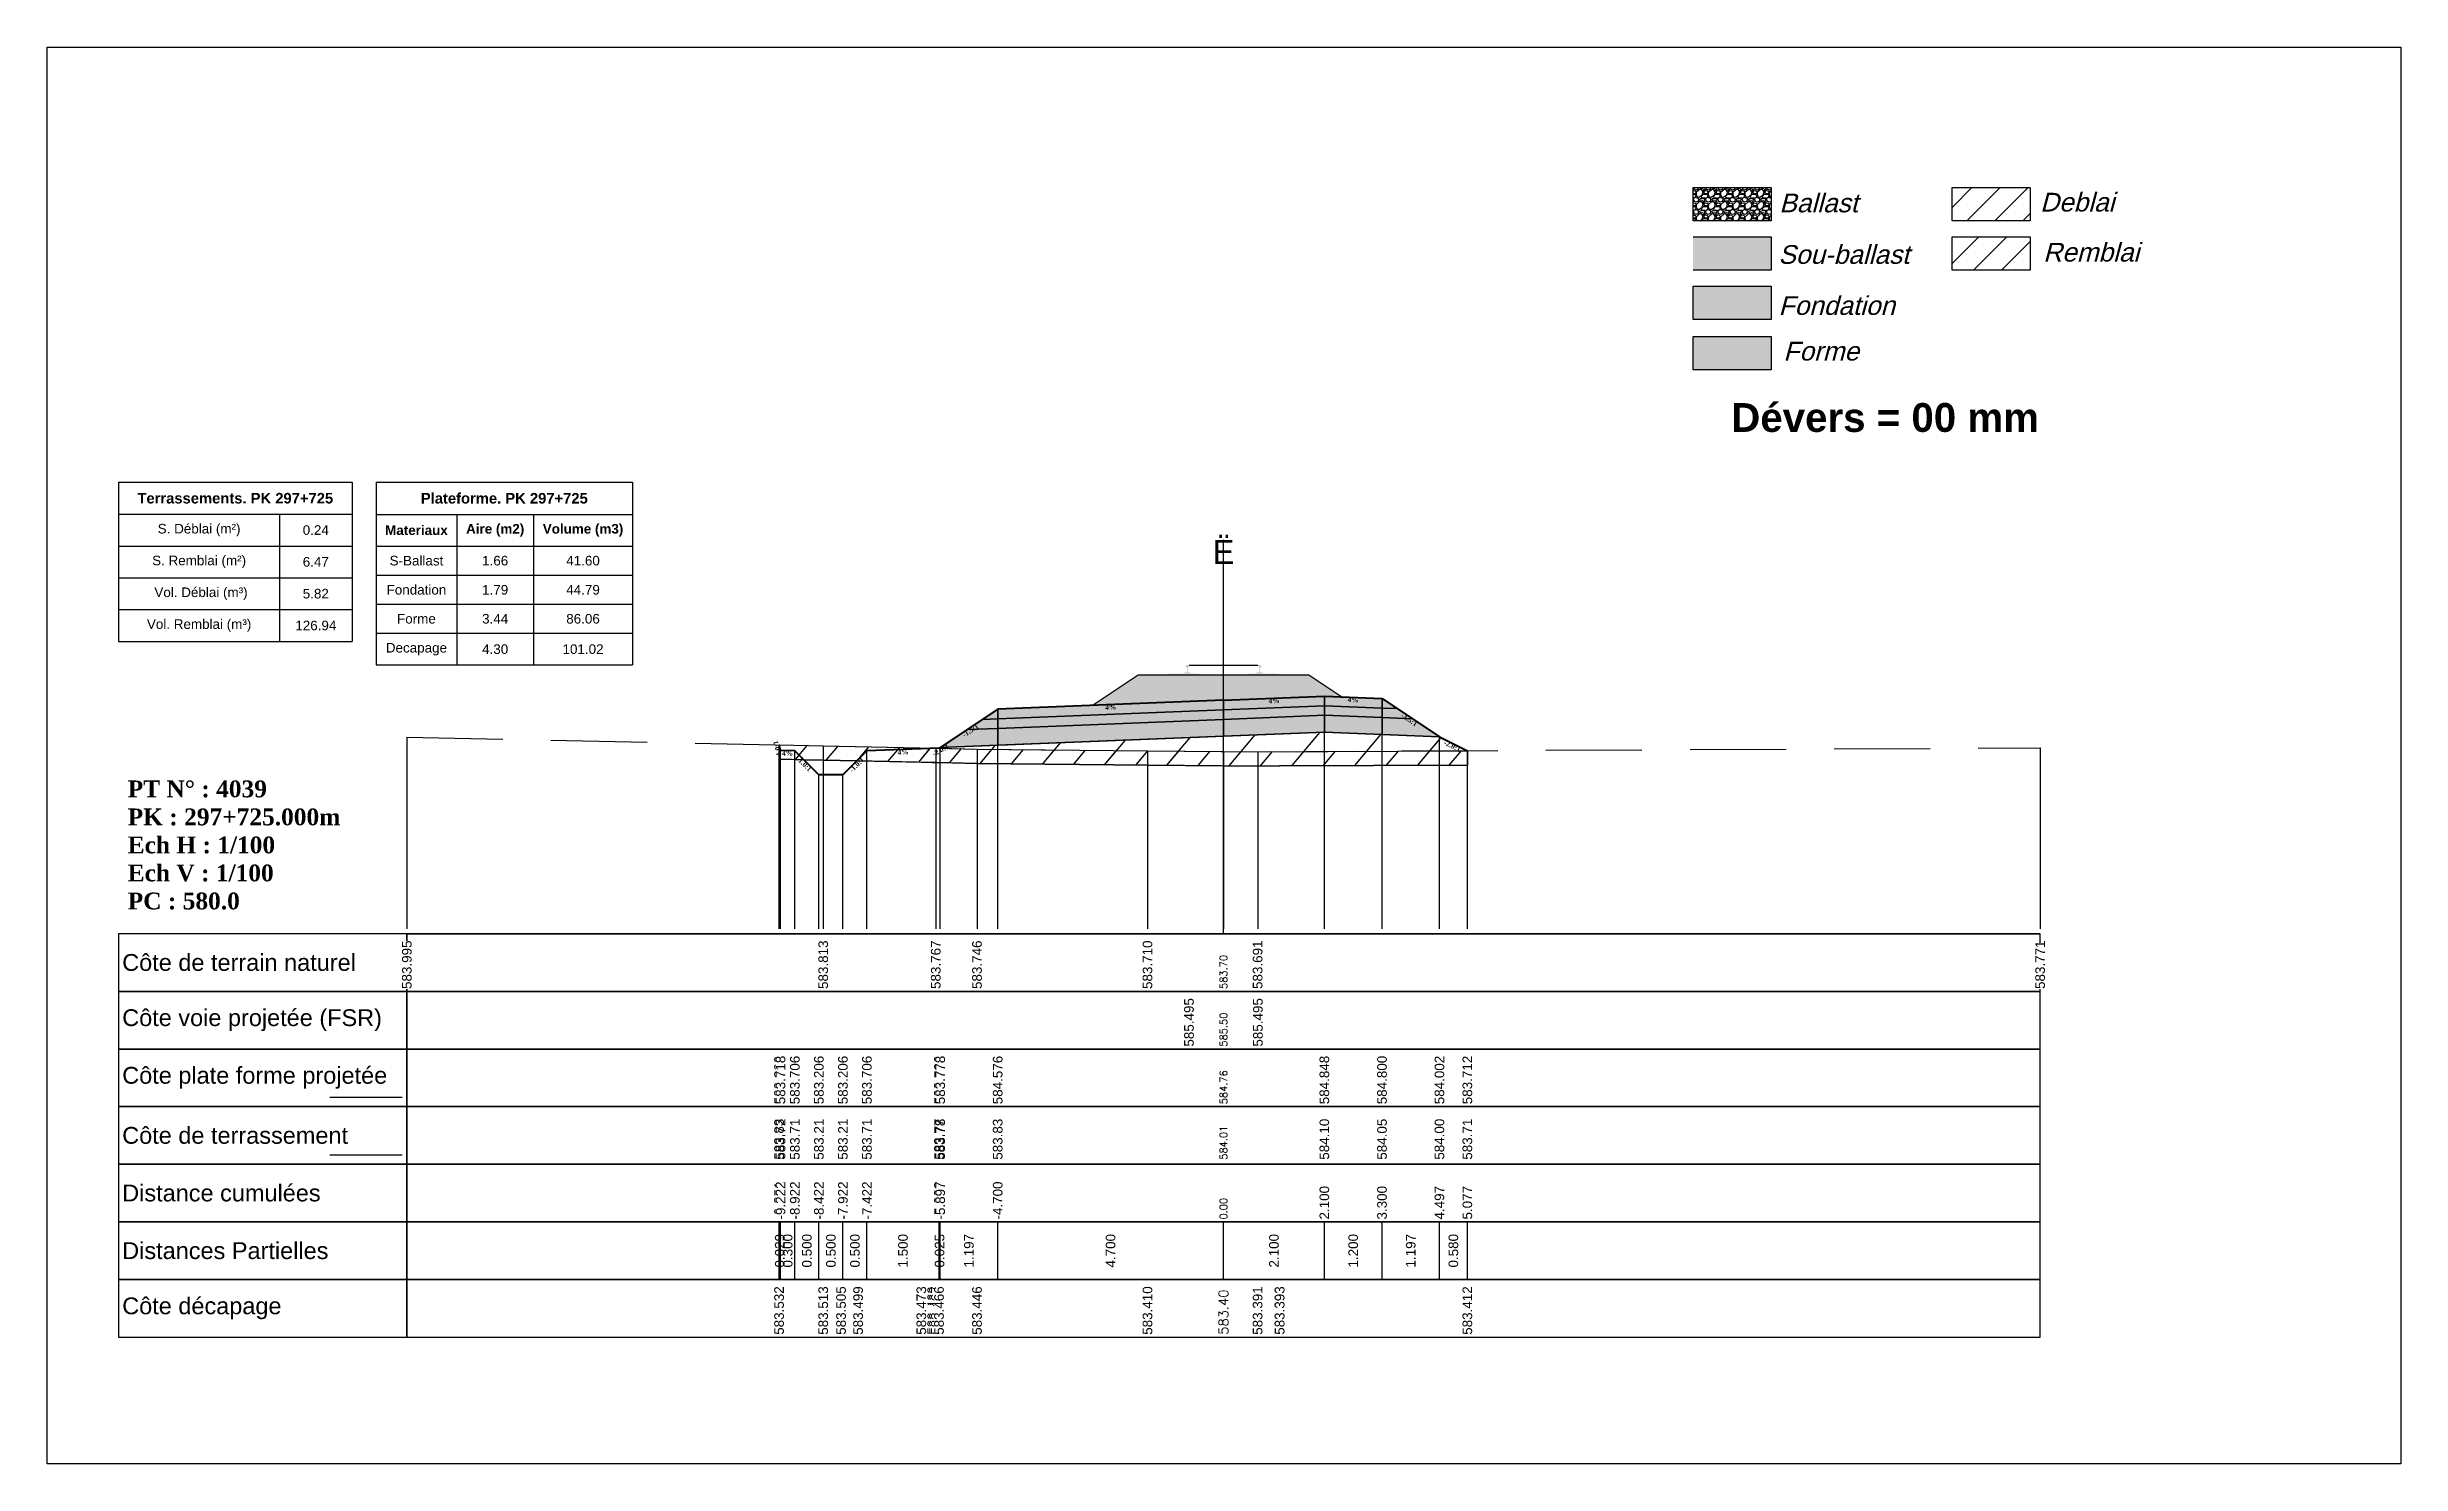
# Model space of a CAD drawing. Header units: millimetres. Extents: x 2762 to 3076, y 916 to 3305.
# Drawn here: x 3026.54 to 3075.54, y 3163.65 to 3193.15 of the extents above; entities that cross this region are included whole.
import ezdxf

# ---------------------------------------------------------------- set-up
doc = ezdxf.new("R2010")
doc.units = ezdxf.units.MM
doc.header["$LTSCALE"] = 2
doc.linetypes.add('CACHE', pattern=[9.525, 6.35, -3.175])
doc.linetypes.add('DASHED', pattern=[0.75, 0.5, -0.25])
for name, color, linetype in [('C-ANNO-TABL', 1, 'Continuous'), ('C-ANNO-TABL-TEXT', 150, 'Continuous'), ('C-ANNO-TABL-TITL', 150, 'Continuous'), ('C-ANNO-TABL-TTBL', 5, 'Continuous'), ('C-ROAD-CORR', 5, 'Continuous'), ('C-ROAD-SCTN', 7, 'Continuous')]:
    doc.layers.add(name, color=color, linetype=linetype)
doc.styles.add('ARIAL', font='arial.ttf')
doc.styles.add('C3D_Etiquette', font='romans.shx')
doc.styles.add('C3D_Profil_Travers', font='romans.shx')
doc.styles.get("Standard").update_dxf_attribs({"font": 'arial.ttf'})

msp = doc.modelspace()

# ---------------------------------------------------------------- texts
at = {"insert": (3061.599, 3185.733), "char_height": 0.6, "attachment_point": 1}
msp.add_mtext_dynamic_manual_height_columns('{\\fArial|b1|i0|c0|p34;Dévers = 00 mm}', width=8.82587, gutter_width=1.25, heights=[0], dxfattribs=at)
at = {"color": 7, "linetype": 'Continuous', "lineweight": -3}
for s, insert, char_height, attachment_point, style in [('{\\fWingdings|b0|i0|c2|p0;Ë}', (3051.03, 3182.384), 0.5, 8, 'C3D_Profil_Travers'), ('{\\fTimes New Roman|b1|i0|c0|p18;PT N° : 4039\\PPK : 297+725.000m\\PEch H : 1/100\\PEch V : 1/100\\PPC : 580.0}', (3028.218, 3175.184), 0.35, 7, 'C3D_Profil_Travers'), ('{\\fArial|b0|i0|c0|p34;Côte de terrain naturel}', (3028.104, 3174.084), 0.35, 4, 'C3D_Etiquette'), ('{\\fArial|b0|i0|c0|p34;Côte plate forme projetée}', (3028.104, 3171.684), 0.35, 4, 'C3D_Etiquette'), ('{\\fArial|b0|i0|c0|p34;Côte de terrassement}', (3028.104, 3170.484), 0.35, 4, 'C3D_Etiquette'), ('{\\fArial|b0|i0|c0|p34;Distance cumulées}', (3028.104, 3169.284), 0.35, 4, 'C3D_Etiquette'), ('{\\fArial|b0|i0|c0|p34;Distances Partielles}', (3028.104, 3168.084), 0.35, 4, 'C3D_Etiquette'), ('{\\fArial|b0|i0|c0|p34;Côte décapage}', (3028.104, 3166.884), 0.35, 4, 'C3D_Etiquette')]:
    msp.add_mtext(s, dxfattribs=dict(at, insert=insert, char_height=char_height, attachment_point=attachment_point, style=style))
at = {"color": 7, "linetype": 'Continuous', "lineweight": -3, "char_height": 0.1, "style": 'C3D_Etiquette'}
for s, insert, width, attachment_point, rotation in [('{\\fTimes New Roman|b1|i0|c0|p18;4%}', (3048.68, 3179.45), 0.42071, 2, 2.2906), ('{\\fTimes New Roman|b1|i0|c0|p18;4%}', (3052.08, 3179.586), 0.37094, 2, 2.2906), ('{\\fTimes New Roman|b1|i0|c0|p18;4%}', (3053.729, 3179.604), 0.42071, 2, 357.7094), ('{\\fTimes New Roman|b1|i0|c0|p18;-1.5:1}', (3054.926, 3179.182), 0.34598, 2, 326.3099), ('{\\fTimes New Roman|b1|i0|c0|p18;1.0:1}', (3041.789, 3178.558), 0.29446, 8, 104.0362), ('{\\fTimes New Roman|b1|i0|c0|p18;-1.5:1}', (3045.733, 3178.958), 0.34598, 2, 33.6901), ('{\\fTimes New Roman|b1|i0|c0|p18;-2.0:1}', (3055.815, 3178.638), 0.34598, 2, 333.4349), ('{\\fTimes New Roman|b1|i0|c0|p18;4%}', (3041.957, 3178.492), 0.37094, 2, 357.7094), ('{\\fTimes New Roman|b1|i0|c0|p18;1.0:1}', (3042.355, 3178.237), 0.29001, 2, 315), ('{\\fTimes New Roman|b1|i0|c0|p18;-1.0:1}', (3043.36, 3178.237), 0.34598, 2, 45), ('{\\fTimes New Roman|b1|i0|c0|p18;4%}', (3044.358, 3178.516), 0.42071, 2, 2.2906), ('{\\fTimes New Roman|b1|i0|c0|p18;-2.0:1}', (3045.122, 3178.552), 0.34598, 2, 26.5651)]:
    msp.add_mtext(s, dxfattribs=dict(at, insert=insert, width=width, attachment_point=attachment_point, rotation=rotation))
at = {"color": 7, "linetype": 'Continuous', "lineweight": -3, "rotation": 90, "style": 'C3D_Profil_Travers'}
for s, insert, char_height, attachment_point in [('583.70', (3051.03, 3173.534), 0.15, 4), ('585.50', (3051.03, 3172.334), 0.15, 4), ('584.76', (3051.03, 3171.134), 0.15, 4), ('{\\fArial|b0|i0|c0|p34;583.83}', (3041.779, 3169.979), 0.2, 4), ('{\\fArial|b0|i0|c0|p34;583.72}', (3041.808, 3169.979), 0.2, 4), ('{\\fArial|b0|i0|c0|p34;583.71}', (3042.108, 3169.979), 0.2, 4), ('{\\fArial|b0|i0|c0|p34;583.21}', (3042.608, 3169.979), 0.2, 4), ('{\\fArial|b0|i0|c0|p34;583.21}', (3043.108, 3169.979), 0.2, 4), ('{\\fArial|b0|i0|c0|p34;583.71}', (3043.608, 3169.979), 0.2, 4), ('{\\fArial|b0|i0|c0|p34;583.77}', (3045.108, 3169.979), 0.2, 4), ('{\\fArial|b0|i0|c0|p34;583.78}', (3045.133, 3169.979), 0.2, 4), ('{\\fArial|b0|i0|c0|p34;583.83}', (3046.33, 3169.979), 0.2, 4), ('{\\fArial|b0|i0|c0|p34;584.10}', (3053.13, 3169.979), 0.2, 4), ('{\\fArial|b0|i0|c0|p34;584.05}', (3054.33, 3169.979), 0.2, 4), ('{\\fArial|b0|i0|c0|p34;584.00}', (3055.526, 3169.979), 0.2, 4), ('{\\fArial|b0|i0|c0|p34;583.71}', (3056.107, 3169.979), 0.2, 4), ('584.01', (3051.03, 3169.979), 0.15, 4), ('0.00', (3051.03, 3168.734), 0.15, 4), ('{\\fArial|b0|i0|c0|p34;0.029}', (3041.793, 3168.084), 0.2, 5), ('{\\fArial|b0|i0|c0|p34;0.300}', (3041.958, 3168.084), 0.2, 5), ('{\\fArial|b0|i0|c0|p34;0.500}', (3042.358, 3168.084), 0.2, 5), ('{\\fArial|b0|i0|c0|p34;0.500}', (3042.858, 3168.084), 0.2, 5), ('{\\fArial|b0|i0|c0|p34;0.500}', (3043.358, 3168.084), 0.2, 5), ('{\\fArial|b0|i0|c0|p34;1.500}', (3044.358, 3168.084), 0.2, 5), ('{\\fArial|b0|i0|c0|p34;0.025}', (3045.12, 3168.084), 0.2, 5), ('{\\fArial|b0|i0|c0|p34;1.197}', (3045.731, 3168.084), 0.2, 5), ('{\\fArial|b0|i0|c0|p34;4.700}', (3048.68, 3168.084), 0.2, 5), ('{\\fArial|b0|i0|c0|p34;2.100}', (3052.08, 3168.084), 0.2, 5), ('{\\fArial|b0|i0|c0|p34;1.200}', (3053.73, 3168.084), 0.2, 5), ('{\\fArial|b0|i0|c0|p34;1.197}', (3054.928, 3168.084), 0.2, 5), ('{\\fArial|b0|i0|c0|p34;0.580}', (3055.816, 3168.084), 0.2, 5), ('583.40', (3051.03, 3166.334), 0.2, 4)]:
    msp.add_mtext(s, dxfattribs=dict(at, insert=insert, char_height=char_height, attachment_point=attachment_point))
at = {"color": 7, "linetype": 'Continuous', "lineweight": -3, "insert": (3028.104, 3172.884), "char_height": 0.35, "attachment_point": 4}
msp.add_mtext('{\\fArial|b0|i0|c0|p34;Côte voie projetée (FSR)}', dxfattribs=at)
at = {"layer": 'C-ANNO-TABL-TEXT', "color": 7, "style": 'ARIAL', "oblique": 15}
for s, p in [('Ballast', (3062.599, 3189.705)), ('Deblai', (3068.029, 3189.721)), ('Sou-ballast', (3062.579, 3188.632)), ('Remblai', (3068.093, 3188.679)), ('Fondation', (3062.584, 3187.569)), ('Forme', (3062.684, 3186.619))]:
    msp.add_text(s, height=0.39, dxfattribs=at).set_placement(p)
at = {"layer": 'C-ANNO-TABL-TEXT', "color": 7, "linetype": 'Continuous', "lineweight": -3, "char_height": 0.2, "attachment_point": 5, "style": 'ARIAL'}
for s, insert in [('{\\fArial|b0|i0|c0|p34;\\C7;0.24}', (3032.134, 3183.088)), ('{\\fArial|b0|i0|c0|p34;\\C7;S-Ballast}', (3034.229, 3182.451)), ('{\\fArial|b0|i0|c0|p34;\\C7;1.66}', (3035.868, 3182.451)), ('{\\C18;\\c0;41.60}', (3037.697, 3182.451)), ('{\\fArial|b0|i0|c0|p34;\\C7;6.47}', (3032.134, 3182.426)), ('{\\fArial|b0|i0|c0|p34;\\C7;5.82}', (3032.134, 3181.764)), ('{\\fArial|b0|i0|c0|p34;\\C7;Fondation}', (3034.229, 3181.845)), ('{\\fArial|b0|i0|c0|p34;\\C7;1.79}', (3035.868, 3181.845)), ('{\\C18;\\c0;44.79}', (3037.697, 3181.845)), ('{\\fArial|b0|i0|c0|p34;\\C7;126.94}', (3032.134, 3181.101)), ('{\\fArial|b0|i0|c0|p34;\\C7;Forme}', (3034.229, 3181.241)), ('{\\fArial|b0|i0|c0|p34;\\C7;3.44}', (3035.868, 3181.241)), ('{\\C18;\\c0;86.06}', (3037.697, 3181.241)), ('{\\fArial|b0|i0|c0|p34;\\C7;Decapage}', (3034.229, 3180.609)), ('{\\fArial|b0|i0|c0|p34;\\C7;4.30}', (3035.868, 3180.609)), ('{\\C18;\\c0;101.02}', (3037.697, 3180.609))]:
    msp.add_mtext(s, dxfattribs=dict(at, insert=insert))
at = {"layer": 'C-ANNO-TABL-TITL', "color": 7, "linetype": 'Continuous', "lineweight": -3, "attachment_point": 5, "style": 'ARIAL'}
for s, insert, char_height in [('{\\fArial|b1|i0|c0|p34;\\C7;Terrassements. PK 297+725}', (3030.458, 3183.751), 0.22), ('{\\fArial|b1|i0|c0|p34;\\C18;\\c0;Plateforme. PK 297+725}', (3036.058, 3183.75), 0.22), ('{\\fArial|b0|i0|c0|p34;\\C7;S. Déblai (m²) }', (3029.705, 3183.088), 0.2), ('{\\fArial|b1|i0|c0|p34;\\C7;Materiaux   }', (3034.229, 3183.085), 0.2), ('{\\fArial|b1|i0|c0|p34;\\C7;Aire (m2)}', (3035.868, 3183.085), 0.2), ('{\\fArial|b1|i0|c0|p34;\\C7;Volume (m3)}', (3037.697, 3183.085), 0.2), ('{\\fArial|b0|i0|c0|p34;\\C7;S. Remblai (m²) }', (3029.705, 3182.426), 0.2), ('{\\fArial|b0|i0|c0|p34;\\C7; Vol. Déblai (m³) }', (3029.705, 3181.764), 0.2), ('{\\fArial|b0|i0|c0|p34;\\C7;Vol. Remblai (m³)}', (3029.705, 3181.101), 0.2)]:
    msp.add_mtext(s, dxfattribs=dict(at, insert=insert, char_height=char_height))

# ---------------------------------------------------------------- hatches: boundary and pattern name
h = msp.add_hatch(color=11)
h.dxf.hatch_style = 1
h.paths.add_polyline_path([(3062.431, 3189.191), (3060.805, 3189.191), (3060.805, 3188.499), (3062.431, 3188.499)])
h = msp.add_hatch(color=30)
h.dxf.hatch_style = 1
h.paths.add_polyline_path([(3062.431, 3188.164), (3060.805, 3188.164), (3060.805, 3187.472), (3062.431, 3187.472)])
h = msp.add_hatch(color=83)
h.dxf.hatch_style = 1
h.paths.add_polyline_path([(3062.431, 3187.118), (3060.805, 3187.118), (3060.805, 3186.426), (3062.431, 3186.426)])
at = {"linetype": 'Continuous', "lineweight": -3}
msp.add_hatch(color=254, dxfattribs=at).paths.add_polyline_path([(3049.812, 3179.896), (3049.812, 3180.081), (3049.927, 3180.102), (3050.275, 3180.102), (3050.275, 3180.107), (3050.201, 3180.107), (3050.201, 3180.117), (3050.202, 3180.118), (3050.204, 3180.119), (3050.205, 3180.119), (3050.225, 3180.121), (3050.228, 3180.121), (3050.231, 3180.122), (3050.259, 3180.133), (3050.262, 3180.134), (3050.263, 3180.135), (3050.264, 3180.137), (3050.265, 3180.141), (3050.266, 3180.148), (3050.267, 3180.157), (3050.268, 3180.167), (3050.268, 3180.191), (3050.267, 3180.207), (3050.267, 3180.213), (3050.266, 3180.22), (3050.265, 3180.224), (3050.265, 3180.226), (3050.264, 3180.229), (3050.263, 3180.231), (3050.262, 3180.232), (3050.261, 3180.234), (3050.26, 3180.234), (3050.244, 3180.24), (3050.242, 3180.242), (3050.241, 3180.243), (3050.24, 3180.244), (3050.24, 3180.247), (3050.24, 3180.265), (3050.241, 3180.269), (3050.242, 3180.271), (3050.244, 3180.274), (3050.246, 3180.275), (3050.249, 3180.277), (3050.25, 3180.277), (3050.254, 3180.278), (3050.258, 3180.278), (3050.261, 3180.279), (3050.265, 3180.279), (3050.27, 3180.279), (3050.273, 3180.279), (3050.276, 3180.279), (3050.28, 3180.279), (3050.283, 3180.279), (3050.287, 3180.279), (3050.292, 3180.279), (3050.295, 3180.278), (3050.299, 3180.278), (3050.303, 3180.277), (3050.304, 3180.277), (3050.306, 3180.275), (3050.309, 3180.274), (3050.311, 3180.271), (3050.312, 3180.269), (3050.312, 3180.265), (3050.312, 3180.247), (3050.312, 3180.244), (3050.312, 3180.243), (3050.311, 3180.242), (3050.309, 3180.24), (3050.293, 3180.234), (3050.292, 3180.234), (3050.29, 3180.232), (3050.289, 3180.231), (3050.289, 3180.229), (3050.288, 3180.226), (3050.287, 3180.224), (3050.287, 3180.22), (3050.286, 3180.213), (3050.285, 3180.207), (3050.285, 3180.191), (3050.285, 3180.167), (3050.286, 3180.157), (3050.287, 3180.148), (3050.288, 3180.141), (3050.289, 3180.137), (3050.29, 3180.135), (3050.291, 3180.134), (3050.293, 3180.133), (3050.322, 3180.122), (3050.325, 3180.121), (3050.328, 3180.121), (3050.348, 3180.119), (3050.349, 3180.119), (3050.35, 3180.118), (3050.351, 3180.117), (3050.351, 3180.107), (3050.277, 3180.107), (3050.277, 3180.102), (3050.481, 3180.102), (3050.613, 3180.071), (3051.447, 3180.071), (3051.578, 3180.102), (3051.782, 3180.102), (3051.782, 3180.107), (3051.708, 3180.107), (3051.708, 3180.117), (3051.709, 3180.118), (3051.711, 3180.119), (3051.712, 3180.119), (3051.732, 3180.121), (3051.735, 3180.121), (3051.738, 3180.122), (3051.766, 3180.133), (3051.769, 3180.134), (3051.77, 3180.135), (3051.771, 3180.137), (3051.772, 3180.141), (3051.773, 3180.148), (3051.774, 3180.157), (3051.775, 3180.167), (3051.775, 3180.191), (3051.774, 3180.207), (3051.774, 3180.213), (3051.773, 3180.22), (3051.772, 3180.224), (3051.772, 3180.226), (3051.771, 3180.229), (3051.77, 3180.231), (3051.769, 3180.232), (3051.768, 3180.234), (3051.767, 3180.234), (3051.751, 3180.24), (3051.749, 3180.242), (3051.748, 3180.243), (3051.747, 3180.244), (3051.747, 3180.247), (3051.747, 3180.265), (3051.748, 3180.269), (3051.749, 3180.271), (3051.751, 3180.274), (3051.753, 3180.275), (3051.756, 3180.277), (3051.757, 3180.277), (3051.761, 3180.278), (3051.765, 3180.278), (3051.768, 3180.279), (3051.772, 3180.279), (3051.777, 3180.279), (3051.78, 3180.279), (3051.783, 3180.279), (3051.787, 3180.279), (3051.79, 3180.279), (3051.794, 3180.279), (3051.799, 3180.279), (3051.802, 3180.278), (3051.806, 3180.278), (3051.81, 3180.277), (3051.811, 3180.277), (3051.813, 3180.275), (3051.816, 3180.274), (3051.818, 3180.271), (3051.819, 3180.269), (3051.819, 3180.265), (3051.819, 3180.247), (3051.819, 3180.244), (3051.819, 3180.243), (3051.818, 3180.242), (3051.816, 3180.24), (3051.8, 3180.234), (3051.799, 3180.234), (3051.797, 3180.232), (3051.796, 3180.231), (3051.796, 3180.229), (3051.795, 3180.226), (3051.794, 3180.224), (3051.794, 3180.22), (3051.793, 3180.213), (3051.792, 3180.207), (3051.792, 3180.191), (3051.792, 3180.167), (3051.793, 3180.157), (3051.794, 3180.148), (3051.795, 3180.141), (3051.796, 3180.137), (3051.797, 3180.135), (3051.798, 3180.134), (3051.8, 3180.133), (3051.829, 3180.122), (3051.832, 3180.121), (3051.835, 3180.121), (3051.855, 3180.119), (3051.856, 3180.119), (3051.857, 3180.118), (3051.858, 3180.117), (3051.858, 3180.107), (3051.784, 3180.107), (3051.784, 3180.102), (3052.132, 3180.102), (3052.247, 3180.081), (3052.247, 3179.896)])
h = msp.add_hatch(color=11, dxfattribs=at)
h.paths.add_polyline_path([(3054.33, 3179.384), (3054.33, 3179.584), (3054.649, 3179.371)])
h.paths.add_polyline_path([(3053.13, 3179.432), (3053.13, 3179.632), (3054.33, 3179.584), (3054.33, 3179.384)])
h.paths.add_polyline_path([(3051.03, 3179.348), (3051.03, 3179.548), (3053.13, 3179.632), (3053.13, 3179.432)])
h.paths.add_polyline_path([(3046.33, 3179.16), (3046.33, 3179.36), (3051.03, 3179.548), (3051.03, 3179.348)])
h.paths.add_polyline_path([(3046.01, 3179.147), (3046.33, 3179.36), (3046.33, 3179.16)])
h = msp.add_hatch(dxfattribs=at)
h.set_pattern_fill('GRAVEL', color=252, scale=0.009, style=0)
h.set_pattern_definition([(228.0128, (3048.461781, 3179.667348), (-1.8288, -2.0574), [0.030755, -3.0447435]), (184.96974, (3048.441207, 3179.644488), (2.743199999, 0.228600013), [0.0527764, -5.2248644]), (132.51045, (3048.388629, 3179.639916), (2.286, -2.5146), [0.0372133, -3.684125]), (267.2737, (3048.299475, 3179.582766), (0.2286, 4.572), [0.0480604, -4.7579794]), (292.83365, (3048.297189, 3179.53476), (-1.143, 2.7432), [0.047127, -4.6655827]), (357.2737, (3048.315477, 3179.491326), (-4.572, 0.2286), [0.0480604, -4.7579794]), (37.69424, (3048.363483, 3179.4890396), (-2.9718, -2.286), [0.0635574, -6.2921804]), (72.25533, (3048.413775, 3179.527902), (1.6002, 5.0292), [0.0600048, -5.940473]), (121.42957, (3048.432063, 3179.585052), (-1.8288, 2.9718), [0.048223, -4.774099]), (175.23636, (3048.406917, 3179.6262), (2.5146, -0.2286), [0.055054, -2.697654]), (222.39744, (3048.352053, 3179.6307716), (-2.7432, -2.5146), [0.071197, -7.0485095]), (138.81407, (3048.52579, 3179.58048), (-1.6002, 1.3716), [0.0243004, -2.405751]), (171.46923, (3048.507501, 3179.596482), (2.9718, -0.4572), [0.0462314, -4.5769175]), (225, (3048.46178, 3179.60334), (-3e-17, -0.2286), [0.032329, -0.29096]), (203.1986, (3048.44578, 3179.630772), (1.143, 0.4572), [0.01741, -1.723556]), (291.8014, (3048.429777, 3179.623914), (-0.2286, 0.6858), [0.024621, -1.206428]), (30.9638, (3048.43892, 3179.601054), (0.6858, 0.4572), [0.039989, -1.292967]), (161.565, (3048.47321, 3179.62163), (0.4572, -0.2286), [0.028916, -0.693981]), (16.38954, (3048.297189, 3179.623914), (2.286, 0.6858), [0.040508, -4.0102944]), (70.34618, (3048.336051, 3179.635344), (-0.9144, -2.5146), [0.033984, -3.3643994]), (293.1986, (3048.47321, 3179.667348), (-0.4572, 1.143), [0.034819, -1.7061465]), (343.61046, (3048.486927, 3179.635344), (-2.286, 0.6858), [0.040508, -4.0102944]), (339.44395, (3048.29719, 3179.482182), (-1.143, 0.4572), [0.039063, -1.914096]), (294.77514, (3048.333765, 3179.468466), (-1.143, 2.5146), [0.0327305, -3.2403234]), (66.8014, (3048.475497, 3179.438748), (0.4572, 1.143), [0.034819, -1.7061465]), (17.35402, (3048.489213, 3179.470752), (-2.9718, -0.9144), [0.0383204, -3.793714]), (69.44395, (3048.363483, 3179.438748), (-0.4572, -1.143), [0.0195316, -1.933628]), (101.3099, (3048.46178, 3179.438748), (-0.2286, 0.9144), [0.011656, -1.1539795]), (165.9638, (3048.459495, 3179.45018), (0.6858, -0.2286), [0.047127, -0.895415]), (186.009, (3048.413775, 3179.461608), (2.286, 0.2286), [0.043674, -4.323723]), (303.69, (3048.43892, 3179.58048), (-0.2286, 0.4572), [0.032969, -0.79126]), (353.15723, (3048.457209, 3179.553048), (3.8862, -0.4572), [0.05756, -5.698441]), (60.9454, (3048.51436, 3179.54619), (-0.9144, -1.6002), [0.023536, -2.330045]), (90, (3048.5258, 3179.56676), (-0.2286, 0.2286), [0.013716, -0.214884]), (120.25644, (3048.409203, 3179.468466), (0.9144, -1.6002), [0.031758, -3.1440547]), (48.0128, (3048.393201, 3179.495898), (1.8288, 2.0574), [0.06151, -3.0139886]), (0, (3048.43435, 3179.54162), (0.2286, 0.2286), [0.059436, -0.169164]), (325.30485, (3048.493785, 3179.541618), (2.286, -1.6002), [0.036145, -3.5783385]), (254.0546, (3048.523503, 3179.521044), (-0.2286, -0.9144), [0.033285, -1.6309485]), (207.64598, (3048.514359, 3179.48904), (-4.3434, -2.286), [0.054193, -5.365122]), (175.42608, (3048.466353, 3179.463894), (-2.9718, 0.2286), [0.0573327, -5.675926])])
h.paths.add_polyline_path([(3048.297, 3179.439), (3049.255, 3180.077), (3052.805, 3180.077), (3053.494, 3179.617), (3053.13, 3179.632)])
h = msp.add_hatch(color=83, dxfattribs=at)
h.paths.add_polyline_path([(3054.33, 3178.834), (3054.33, 3179.184), (3054.968, 3179.159), (3055.526, 3178.786)])
h.paths.add_polyline_path([(3053.13, 3178.882), (3053.13, 3179.232), (3054.33, 3179.184), (3054.33, 3178.834)])
h.paths.add_polyline_path([(3051.03, 3178.798), (3051.03, 3179.148), (3053.13, 3179.232), (3053.13, 3178.882)])
h.paths.add_polyline_path([(3046.33, 3178.61), (3046.33, 3178.96), (3051.03, 3179.148), (3051.03, 3178.798)])
h.paths.add_polyline_path([(3045.133, 3178.562), (3045.691, 3178.935), (3046.33, 3178.96), (3046.33, 3178.61)])
h = msp.add_hatch(color=30, dxfattribs=at)
h.paths.add_polyline_path([(3054.33, 3179.184), (3054.33, 3179.384), (3054.649, 3179.371), (3054.968, 3179.159)])
h.paths.add_polyline_path([(3053.13, 3179.232), (3053.13, 3179.432), (3054.33, 3179.384), (3054.33, 3179.184)])
h.paths.add_polyline_path([(3051.03, 3179.148), (3051.03, 3179.348), (3053.13, 3179.432), (3053.13, 3179.232)])
h.paths.add_polyline_path([(3046.33, 3178.96), (3046.33, 3179.16), (3051.03, 3179.348), (3051.03, 3179.148)])
h.paths.add_polyline_path([(3045.691, 3178.935), (3046.01, 3179.147), (3046.33, 3179.16), (3046.33, 3178.96)])
h = msp.add_hatch(dxfattribs=at)
h.set_pattern_fill('_U', color=3, angle=50, style=0, pattern_type=0)
h.set_pattern_definition([(50, (3043.4008, 3178.2828), (-0.766044, 0.64279), [])])
h.paths.add_polyline_path([(3043.401, 3178.283), (3043.608, 3178.49), (3045.108, 3178.55), (3045.133, 3178.562), (3053.13, 3178.882), (3055.526, 3178.786), (3056.107, 3178.496), (3056.107, 3178.196), (3052.2, 3178.177), (3052.194, 3178.177), (3051.741, 3178.175), (3049.448, 3178.194), (3045.899, 3178.23), (3045.041, 3178.251), (3045.005, 3178.252), (3044.968, 3178.253)])
h.paths.add_polyline_path([(3041.779, 3178.316), (3041.779, 3178.616), (3041.808, 3178.502), (3042.108, 3178.49), (3042.292, 3178.305)])
h = msp.add_hatch(dxfattribs=at)
h.set_pattern_fill('_U', color=150, scale=0.5, angle=50, style=0, pattern_type=0)
h.set_pattern_definition([(50, (3043.40084, 3178.2828), (-0.383022, 0.321394), [])])
h.paths.add_polyline_path([(3043.401, 3178.283), (3043.608, 3178.49), (3045.108, 3178.55), (3045.899, 3178.53), (3049.448, 3178.494), (3051.741, 3178.475), (3056.107, 3178.496), (3056.107, 3178.196), (3052.2, 3178.177), (3052.194, 3178.177), (3051.741, 3178.175), (3049.448, 3178.194), (3045.899, 3178.23), (3045.041, 3178.251), (3045.005, 3178.252), (3044.968, 3178.253)])
h.paths.add_polyline_path([(3041.779, 3178.616), (3042.698, 3178.596), (3045.041, 3178.551), (3045.108, 3178.55), (3043.608, 3178.49), (3043.401, 3178.283), (3042.698, 3178.296), (3042.292, 3178.305), (3042.108, 3178.49), (3041.808, 3178.502)])
h.paths.add_polyline_path([(3041.779, 3178.316), (3041.779, 3178.616), (3041.808, 3178.502), (3042.108, 3178.49), (3042.292, 3178.305)])

# ---------------------------------------------------------------- linework, layer by layer
for p, q in [((3060.805, 3190.219), (3062.431, 3190.219)), ((3060.805, 3190.219), (3062.431, 3190.219)), ((3060.805, 3189.527), (3060.805, 3190.219)), ((3062.431, 3190.219), (3062.431, 3189.527)), ((3062.431, 3190.219), (3062.431, 3189.527)), ((3066.198, 3190.219), (3067.824, 3190.219)), ((3066.198, 3189.527), (3066.198, 3190.219)), ((3067.824, 3190.219), (3067.824, 3189.527)), ((3062.431, 3189.527), (3060.805, 3189.527)), ((3062.431, 3189.527), (3060.805, 3189.527)), ((3067.824, 3189.527), (3066.198, 3189.527)), ((3060.805, 3189.191), (3062.431, 3189.191)), ((3062.431, 3189.191), (3062.431, 3188.499)), ((3066.198, 3189.191), (3067.824, 3189.191)), ((3066.198, 3188.499), (3066.198, 3189.191)), ((3067.824, 3189.191), (3067.824, 3188.499)), ((3062.431, 3188.499), (3060.805, 3188.499)), ((3067.824, 3188.499), (3066.198, 3188.499)), ((3060.805, 3188.164), (3062.431, 3188.164)), ((3060.805, 3187.472), (3060.805, 3188.164)), ((3062.431, 3188.164), (3062.431, 3187.472)), ((3062.431, 3187.472), (3060.805, 3187.472)), ((3060.805, 3187.118), (3062.431, 3187.118)), ((3060.805, 3186.426), (3060.805, 3187.118)), ((3062.431, 3187.118), (3062.431, 3186.426)), ((3062.431, 3186.426), (3060.805, 3186.426))]:
    msp.add_line(p, q)
at = {"linetype": 'Continuous'}
for p, q in [((3060.808, 3190.172), (3060.805, 3190.173)), ((3060.805, 3190.17), (3060.808, 3190.172)), ((3060.845, 3190.144), (3060.805, 3190.15)), ((3060.805, 3190.104), (3060.855, 3190.098)), ((3060.805, 3190.083), (3060.831, 3190.083)), ((3060.857, 3190.019), (3060.805, 3189.992)), ((3060.808, 3189.918), (3060.805, 3189.919)), ((3060.805, 3189.916), (3060.808, 3189.918)), ((3060.809, 3189.969), (3060.824, 3189.934)), ((3060.81, 3189.969), (3060.826, 3190.005)), ((3060.811, 3190.219), (3060.824, 3190.188)), ((3060.823, 3190.188), (3060.866, 3190.175)), ((3060.823, 3189.934), (3060.866, 3189.921)), ((3060.826, 3190.005), (3060.867, 3190.018)), ((3060.83, 3190.086), (3060.864, 3190.063)), ((3060.868, 3190.128), (3060.847, 3190.145)), ((3060.854, 3190.088), (3060.867, 3190.111)), ((3060.864, 3190.061), (3060.854, 3190.025)), ((3060.866, 3190.175), (3060.91, 3190.188)), ((3060.866, 3190.016), (3060.907, 3190.001)), ((3060.866, 3189.921), (3060.91, 3189.934)), ((3060.869, 3190.129), (3060.867, 3190.076)), ((3060.867, 3190.111), (3060.867, 3190.127)), ((3060.867, 3190.076), (3060.887, 3190.028)), ((3060.934, 3190.175), (3060.875, 3190.122)), ((3060.934, 3189.921), (3060.875, 3189.868)), ((3060.887, 3190.025), (3060.94, 3190.022)), ((3060.906, 3190.003), (3060.921, 3189.97)), ((3060.91, 3190.187), (3060.921, 3190.219)), ((3060.91, 3189.933), (3060.923, 3189.969)), ((3060.987, 3190.175), (3060.926, 3190.18)), ((3060.987, 3189.921), (3060.926, 3189.926)), ((3060.967, 3189.939), (3060.939, 3189.969)), ((3060.94, 3190.025), (3060.996, 3190.068)), ((3060.94, 3189.969), (3060.948, 3189.989)), ((3060.967, 3190.193), (3060.943, 3190.219)), ((3060.996, 3189.989), (3060.948, 3189.984)), ((3061.01, 3190.199), (3060.952, 3190.194)), ((3061.01, 3189.945), (3060.952, 3189.94)), ((3060.974, 3190.033), (3061.019, 3190.083)), ((3060.993, 3190.003), (3060.975, 3190.034)), ((3061.014, 3190.131), (3060.986, 3190.176)), ((3061.014, 3189.877), (3060.986, 3189.922)), ((3061.055, 3189.999), (3060.991, 3190.004)), ((3060.996, 3190.068), (3061.016, 3190.132)), ((3061.047, 3189.982), (3060.996, 3189.994)), ((3061.013, 3190.175), (3061.023, 3190.15)), ((3061.013, 3189.921), (3061.023, 3189.896)), ((3061.032, 3190.183), (3061.014, 3190.176)), ((3061.032, 3189.929), (3061.014, 3189.922)), ((3061.019, 3190.083), (3061.085, 3190.083)), ((3061.024, 3190.149), (3061.062, 3190.172)), ((3061.049, 3190.152), (3061.024, 3190.127)), ((3061.024, 3190.127), (3061.044, 3190.096)), ((3061.024, 3189.895), (3061.062, 3189.918)), ((3061.044, 3190.219), (3061.026, 3190.198)), ((3061.044, 3190.219), (3061.026, 3190.198)), ((3061.049, 3189.97), (3061.026, 3189.944)), ((3061.062, 3190.172), (3061.031, 3190.182)), ((3061.062, 3189.918), (3061.031, 3189.928)), ((3061.045, 3190.106), (3061.109, 3190.098)), ((3061.049, 3189.969), (3061.047, 3189.982)), ((3061.099, 3190.144), (3061.049, 3190.151)), ((3061.099, 3190.144), (3061.049, 3190.151)), ((3061.111, 3190.019), (3061.058, 3189.991)), ((3061.063, 3189.969), (3061.078, 3189.934)), ((3061.064, 3189.969), (3061.08, 3190.005)), ((3061.065, 3190.219), (3061.078, 3190.188)), ((3061.065, 3190.219), (3061.078, 3190.188)), ((3061.077, 3190.188), (3061.12, 3190.175)), ((3061.077, 3190.188), (3061.12, 3190.175)), ((3061.077, 3189.934), (3061.12, 3189.921)), ((3061.08, 3190.005), (3061.121, 3190.018)), ((3061.084, 3190.086), (3061.118, 3190.063)), ((3061.122, 3190.128), (3061.101, 3190.145)), ((3061.122, 3190.128), (3061.101, 3190.145)), ((3061.108, 3190.088), (3061.121, 3190.111)), ((3061.118, 3190.061), (3061.108, 3190.025)), ((3061.12, 3190.175), (3061.164, 3190.188)), ((3061.12, 3190.175), (3061.164, 3190.188)), ((3061.12, 3190.016), (3061.161, 3190.001)), ((3061.12, 3189.921), (3061.164, 3189.934)), ((3061.123, 3190.129), (3061.121, 3190.076)), ((3061.123, 3190.129), (3061.121, 3190.076)), ((3061.121, 3190.111), (3061.121, 3190.127)), ((3061.121, 3190.111), (3061.121, 3190.127)), ((3061.121, 3190.076), (3061.141, 3190.028)), ((3061.188, 3190.175), (3061.129, 3190.122)), ((3061.188, 3190.175), (3061.129, 3190.122)), ((3061.188, 3189.921), (3061.129, 3189.868)), ((3061.141, 3190.025), (3061.194, 3190.022)), ((3061.16, 3190.003), (3061.175, 3189.97)), ((3061.164, 3190.187), (3061.175, 3190.219)), ((3061.164, 3190.187), (3061.175, 3190.219)), ((3061.164, 3189.933), (3061.177, 3189.969)), ((3061.241, 3190.175), (3061.18, 3190.18)), ((3061.241, 3190.175), (3061.18, 3190.18)), ((3061.241, 3189.921), (3061.18, 3189.926)), ((3061.221, 3189.939), (3061.193, 3189.969)), ((3061.194, 3190.025), (3061.25, 3190.068)), ((3061.194, 3190.025), (3061.25, 3190.068)), ((3061.194, 3189.969), (3061.202, 3189.989)), ((3061.221, 3190.193), (3061.197, 3190.219)), ((3061.221, 3190.193), (3061.197, 3190.219)), ((3061.25, 3189.989), (3061.202, 3189.984)), ((3061.264, 3190.199), (3061.206, 3190.194)), ((3061.264, 3190.199), (3061.206, 3190.194)), ((3061.264, 3189.945), (3061.206, 3189.94)), ((3061.228, 3190.033), (3061.273, 3190.083)), ((3061.228, 3190.033), (3061.273, 3190.083)), ((3061.247, 3190.003), (3061.229, 3190.034)), ((3061.247, 3190.003), (3061.229, 3190.034)), ((3061.268, 3190.131), (3061.24, 3190.176)), ((3061.268, 3190.131), (3061.24, 3190.176)), ((3061.268, 3189.877), (3061.24, 3189.922)), ((3061.309, 3189.999), (3061.245, 3190.004)), ((3061.309, 3189.999), (3061.245, 3190.004)), ((3061.25, 3190.068), (3061.27, 3190.132)), ((3061.25, 3190.068), (3061.27, 3190.132)), ((3061.301, 3189.982), (3061.25, 3189.994)), ((3061.301, 3189.982), (3061.25, 3189.994)), ((3061.267, 3190.175), (3061.277, 3190.15)), ((3061.267, 3190.175), (3061.277, 3190.15)), ((3061.267, 3189.921), (3061.277, 3189.896)), ((3061.286, 3190.183), (3061.268, 3190.176)), ((3061.286, 3190.183), (3061.268, 3190.176)), ((3061.286, 3189.929), (3061.268, 3189.922)), ((3061.273, 3190.083), (3061.339, 3190.083)), ((3061.273, 3190.083), (3061.339, 3190.083)), ((3061.278, 3190.149), (3061.316, 3190.172)), ((3061.278, 3190.149), (3061.316, 3190.172)), ((3061.303, 3190.152), (3061.278, 3190.127)), ((3061.303, 3190.152), (3061.278, 3190.127)), ((3061.278, 3190.127), (3061.298, 3190.096)), ((3061.278, 3190.127), (3061.298, 3190.096)), ((3061.278, 3189.895), (3061.316, 3189.918)), ((3061.298, 3190.219), (3061.28, 3190.198)), ((3061.298, 3190.219), (3061.28, 3190.198)), ((3061.303, 3189.97), (3061.28, 3189.944)), ((3061.303, 3189.97), (3061.28, 3189.944)), ((3061.316, 3190.172), (3061.285, 3190.182)), ((3061.316, 3190.172), (3061.285, 3190.182)), ((3061.316, 3189.918), (3061.285, 3189.928)), ((3061.299, 3190.106), (3061.363, 3190.098)), ((3061.299, 3190.106), (3061.363, 3190.098)), ((3061.303, 3189.969), (3061.301, 3189.982)), ((3061.303, 3189.969), (3061.301, 3189.982)), ((3061.353, 3190.144), (3061.303, 3190.151)), ((3061.353, 3190.144), (3061.303, 3190.151)), ((3061.365, 3190.019), (3061.312, 3189.991)), ((3061.365, 3190.019), (3061.312, 3189.991)), ((3061.317, 3189.969), (3061.332, 3189.934)), ((3061.317, 3189.969), (3061.332, 3189.934)), ((3061.318, 3189.969), (3061.334, 3190.005)), ((3061.318, 3189.969), (3061.334, 3190.005)), ((3061.319, 3190.219), (3061.332, 3190.188)), ((3061.319, 3190.219), (3061.332, 3190.188)), ((3061.331, 3190.188), (3061.374, 3190.175)), ((3061.331, 3190.188), (3061.374, 3190.175)), ((3061.331, 3189.934), (3061.374, 3189.921)), ((3061.331, 3189.934), (3061.374, 3189.921)), ((3061.334, 3190.005), (3061.375, 3190.018)), ((3061.334, 3190.005), (3061.375, 3190.018)), ((3061.338, 3190.086), (3061.372, 3190.063)), ((3061.338, 3190.086), (3061.372, 3190.063)), ((3061.376, 3190.128), (3061.355, 3190.145)), ((3061.376, 3190.128), (3061.355, 3190.145)), ((3061.362, 3190.088), (3061.375, 3190.111)), ((3061.362, 3190.088), (3061.375, 3190.111)), ((3061.372, 3190.061), (3061.362, 3190.025)), ((3061.372, 3190.061), (3061.362, 3190.025)), ((3061.374, 3190.175), (3061.418, 3190.188)), ((3061.374, 3190.175), (3061.418, 3190.188)), ((3061.374, 3190.016), (3061.415, 3190.001)), ((3061.374, 3190.016), (3061.415, 3190.001)), ((3061.374, 3189.921), (3061.418, 3189.934)), ((3061.374, 3189.921), (3061.418, 3189.934)), ((3061.377, 3190.129), (3061.375, 3190.076)), ((3061.377, 3190.129), (3061.375, 3190.076)), ((3061.375, 3190.111), (3061.375, 3190.127)), ((3061.375, 3190.111), (3061.375, 3190.127)), ((3061.375, 3190.076), (3061.395, 3190.028)), ((3061.375, 3190.076), (3061.395, 3190.028)), ((3061.442, 3190.175), (3061.383, 3190.122)), ((3061.442, 3190.175), (3061.383, 3190.122)), ((3061.442, 3189.921), (3061.383, 3189.868)), ((3061.442, 3189.921), (3061.383, 3189.868)), ((3061.395, 3190.025), (3061.448, 3190.022)), ((3061.395, 3190.025), (3061.448, 3190.022)), ((3061.414, 3190.003), (3061.429, 3189.97)), ((3061.414, 3190.003), (3061.429, 3189.97)), ((3061.418, 3190.187), (3061.429, 3190.219)), ((3061.418, 3190.187), (3061.429, 3190.219)), ((3061.418, 3189.933), (3061.431, 3189.969)), ((3061.418, 3189.933), (3061.431, 3189.969)), ((3061.495, 3190.175), (3061.434, 3190.18)), ((3061.495, 3190.175), (3061.434, 3190.18)), ((3061.495, 3189.921), (3061.434, 3189.926)), ((3061.495, 3189.921), (3061.434, 3189.926)), ((3061.475, 3189.939), (3061.447, 3189.969)), ((3061.475, 3189.939), (3061.447, 3189.969)), ((3061.448, 3190.025), (3061.504, 3190.068)), ((3061.448, 3190.025), (3061.504, 3190.068)), ((3061.448, 3189.969), (3061.456, 3189.989)), ((3061.448, 3189.969), (3061.456, 3189.989)), ((3061.475, 3190.193), (3061.451, 3190.219)), ((3061.475, 3190.193), (3061.451, 3190.219)), ((3061.504, 3189.989), (3061.456, 3189.984)), ((3061.504, 3189.989), (3061.456, 3189.984)), ((3061.518, 3190.199), (3061.46, 3190.194)), ((3061.518, 3190.199), (3061.46, 3190.194)), ((3061.518, 3189.945), (3061.46, 3189.94)), ((3061.518, 3189.945), (3061.46, 3189.94)), ((3061.482, 3190.033), (3061.527, 3190.083)), ((3061.482, 3190.033), (3061.527, 3190.083)), ((3061.501, 3190.003), (3061.483, 3190.034)), ((3061.501, 3190.003), (3061.483, 3190.034)), ((3061.522, 3190.131), (3061.494, 3190.176)), ((3061.522, 3190.131), (3061.494, 3190.176)), ((3061.522, 3189.877), (3061.494, 3189.922)), ((3061.522, 3189.877), (3061.494, 3189.922)), ((3061.563, 3189.999), (3061.499, 3190.004)), ((3061.563, 3189.999), (3061.499, 3190.004)), ((3061.504, 3190.068), (3061.524, 3190.132)), ((3061.504, 3190.068), (3061.524, 3190.132)), ((3061.555, 3189.982), (3061.504, 3189.994)), ((3061.555, 3189.982), (3061.504, 3189.994)), ((3061.521, 3190.175), (3061.531, 3190.15)), ((3061.521, 3190.175), (3061.531, 3190.15)), ((3061.521, 3189.921), (3061.531, 3189.896)), ((3061.521, 3189.921), (3061.531, 3189.896)), ((3061.54, 3190.183), (3061.522, 3190.176)), ((3061.54, 3190.183), (3061.522, 3190.176)), ((3061.54, 3189.929), (3061.522, 3189.922)), ((3061.54, 3189.929), (3061.522, 3189.922)), ((3061.527, 3190.083), (3061.593, 3190.083)), ((3061.527, 3190.083), (3061.593, 3190.083)), ((3061.532, 3190.149), (3061.57, 3190.172)), ((3061.532, 3190.149), (3061.57, 3190.172)), ((3061.557, 3190.152), (3061.532, 3190.127)), ((3061.557, 3190.152), (3061.532, 3190.127)), ((3061.532, 3190.127), (3061.552, 3190.096)), ((3061.532, 3190.127), (3061.552, 3190.096)), ((3061.532, 3189.895), (3061.57, 3189.918)), ((3061.532, 3189.895), (3061.57, 3189.918)), ((3061.552, 3190.219), (3061.534, 3190.198)), ((3061.552, 3190.219), (3061.534, 3190.198)), ((3061.557, 3189.97), (3061.534, 3189.944)), ((3061.557, 3189.97), (3061.534, 3189.944)), ((3061.57, 3190.172), (3061.539, 3190.182)), ((3061.57, 3190.172), (3061.539, 3190.182)), ((3061.57, 3189.918), (3061.539, 3189.928)), ((3061.57, 3189.918), (3061.539, 3189.928)), ((3061.553, 3190.106), (3061.617, 3190.098)), ((3061.553, 3190.106), (3061.617, 3190.098)), ((3061.557, 3189.969), (3061.555, 3189.982)), ((3061.557, 3189.969), (3061.555, 3189.982)), ((3061.607, 3190.144), (3061.557, 3190.151)), ((3061.607, 3190.144), (3061.557, 3190.151)), ((3061.619, 3190.019), (3061.566, 3189.991)), ((3061.619, 3190.019), (3061.566, 3189.991)), ((3061.571, 3189.969), (3061.586, 3189.934)), ((3061.571, 3189.969), (3061.586, 3189.934)), ((3061.572, 3189.969), (3061.588, 3190.005)), ((3061.572, 3189.969), (3061.588, 3190.005)), ((3061.573, 3190.219), (3061.586, 3190.188)), ((3061.573, 3190.219), (3061.586, 3190.188)), ((3061.585, 3190.188), (3061.628, 3190.175)), ((3061.585, 3190.188), (3061.628, 3190.175)), ((3061.585, 3189.934), (3061.628, 3189.921)), ((3061.585, 3189.934), (3061.628, 3189.921)), ((3061.588, 3190.005), (3061.629, 3190.018)), ((3061.588, 3190.005), (3061.629, 3190.018)), ((3061.592, 3190.086), (3061.626, 3190.063)), ((3061.592, 3190.086), (3061.626, 3190.063)), ((3061.63, 3190.128), (3061.609, 3190.145)), ((3061.63, 3190.128), (3061.609, 3190.145)), ((3061.616, 3190.088), (3061.629, 3190.111)), ((3061.616, 3190.088), (3061.629, 3190.111)), ((3061.626, 3190.061), (3061.616, 3190.025)), ((3061.626, 3190.061), (3061.616, 3190.025)), ((3061.628, 3190.175), (3061.672, 3190.188)), ((3061.628, 3190.175), (3061.672, 3190.188)), ((3061.628, 3190.016), (3061.669, 3190.001)), ((3061.628, 3190.016), (3061.669, 3190.001)), ((3061.628, 3189.921), (3061.672, 3189.934)), ((3061.628, 3189.921), (3061.672, 3189.934)), ((3061.631, 3190.129), (3061.629, 3190.076)), ((3061.631, 3190.129), (3061.629, 3190.076)), ((3061.629, 3190.111), (3061.629, 3190.127)), ((3061.629, 3190.111), (3061.629, 3190.127)), ((3061.629, 3190.076), (3061.649, 3190.028)), ((3061.629, 3190.076), (3061.649, 3190.028)), ((3061.696, 3190.175), (3061.637, 3190.122)), ((3061.696, 3190.175), (3061.637, 3190.122)), ((3061.696, 3189.921), (3061.637, 3189.868)), ((3061.696, 3189.921), (3061.637, 3189.868)), ((3061.649, 3190.025), (3061.702, 3190.022)), ((3061.649, 3190.025), (3061.702, 3190.022)), ((3061.668, 3190.003), (3061.683, 3189.97)), ((3061.668, 3190.003), (3061.683, 3189.97)), ((3061.672, 3190.187), (3061.683, 3190.219)), ((3061.672, 3190.187), (3061.683, 3190.219)), ((3061.672, 3189.933), (3061.685, 3189.969)), ((3061.672, 3189.933), (3061.685, 3189.969)), ((3061.749, 3190.175), (3061.688, 3190.18)), ((3061.749, 3190.175), (3061.688, 3190.18)), ((3061.749, 3189.921), (3061.688, 3189.926)), ((3061.749, 3189.921), (3061.688, 3189.926)), ((3061.729, 3189.939), (3061.701, 3189.969)), ((3061.729, 3189.939), (3061.701, 3189.969)), ((3061.702, 3190.025), (3061.758, 3190.068)), ((3061.702, 3190.025), (3061.758, 3190.068)), ((3061.702, 3189.969), (3061.71, 3189.989)), ((3061.702, 3189.969), (3061.71, 3189.989)), ((3061.729, 3190.193), (3061.705, 3190.219)), ((3061.729, 3190.193), (3061.705, 3190.219)), ((3061.758, 3189.989), (3061.71, 3189.984)), ((3061.758, 3189.989), (3061.71, 3189.984)), ((3061.772, 3190.199), (3061.714, 3190.194)), ((3061.772, 3190.199), (3061.714, 3190.194)), ((3061.772, 3189.945), (3061.714, 3189.94)), ((3061.772, 3189.945), (3061.714, 3189.94)), ((3061.736, 3190.033), (3061.781, 3190.083)), ((3061.736, 3190.033), (3061.781, 3190.083)), ((3061.755, 3190.003), (3061.737, 3190.034)), ((3061.755, 3190.003), (3061.737, 3190.034)), ((3061.776, 3190.131), (3061.748, 3190.176)), ((3061.776, 3190.131), (3061.748, 3190.176)), ((3061.776, 3189.877), (3061.748, 3189.922)), ((3061.776, 3189.877), (3061.748, 3189.922)), ((3061.817, 3189.999), (3061.753, 3190.004)), ((3061.817, 3189.999), (3061.753, 3190.004)), ((3061.758, 3190.068), (3061.778, 3190.132)), ((3061.758, 3190.068), (3061.778, 3190.132)), ((3061.809, 3189.982), (3061.758, 3189.994)), ((3061.809, 3189.982), (3061.758, 3189.994)), ((3061.775, 3190.175), (3061.785, 3190.15)), ((3061.775, 3190.175), (3061.785, 3190.15)), ((3061.775, 3189.921), (3061.785, 3189.896)), ((3061.775, 3189.921), (3061.785, 3189.896)), ((3061.794, 3190.183), (3061.776, 3190.176)), ((3061.794, 3190.183), (3061.776, 3190.176)), ((3061.794, 3189.929), (3061.776, 3189.922)), ((3061.794, 3189.929), (3061.776, 3189.922)), ((3061.781, 3190.083), (3061.847, 3190.083)), ((3061.781, 3190.083), (3061.847, 3190.083)), ((3061.786, 3190.149), (3061.824, 3190.172)), ((3061.786, 3190.149), (3061.824, 3190.172)), ((3061.811, 3190.152), (3061.786, 3190.127)), ((3061.811, 3190.152), (3061.786, 3190.127)), ((3061.786, 3190.127), (3061.806, 3190.096)), ((3061.786, 3190.127), (3061.806, 3190.096)), ((3061.786, 3189.895), (3061.824, 3189.918)), ((3061.786, 3189.895), (3061.824, 3189.918)), ((3061.806, 3190.219), (3061.788, 3190.198)), ((3061.806, 3190.219), (3061.788, 3190.198)), ((3061.811, 3189.97), (3061.788, 3189.944)), ((3061.811, 3189.97), (3061.788, 3189.944)), ((3061.824, 3190.172), (3061.793, 3190.182)), ((3061.824, 3190.172), (3061.793, 3190.182)), ((3061.824, 3189.918), (3061.793, 3189.928)), ((3061.824, 3189.918), (3061.793, 3189.928)), ((3061.807, 3190.106), (3061.871, 3190.098)), ((3061.807, 3190.106), (3061.871, 3190.098)), ((3061.811, 3189.969), (3061.809, 3189.982)), ((3061.811, 3189.969), (3061.809, 3189.982)), ((3061.861, 3190.144), (3061.811, 3190.151)), ((3061.861, 3190.144), (3061.811, 3190.151)), ((3061.873, 3190.019), (3061.82, 3189.991)), ((3061.873, 3190.019), (3061.82, 3189.991)), ((3061.825, 3189.969), (3061.84, 3189.934)), ((3061.825, 3189.969), (3061.84, 3189.934)), ((3061.826, 3189.969), (3061.842, 3190.005)), ((3061.826, 3189.969), (3061.842, 3190.005)), ((3061.827, 3190.219), (3061.84, 3190.188)), ((3061.827, 3190.219), (3061.84, 3190.188)), ((3061.839, 3190.188), (3061.882, 3190.175)), ((3061.839, 3190.188), (3061.882, 3190.175)), ((3061.839, 3189.934), (3061.882, 3189.921)), ((3061.839, 3189.934), (3061.882, 3189.921)), ((3061.842, 3190.005), (3061.883, 3190.018)), ((3061.842, 3190.005), (3061.883, 3190.018)), ((3061.846, 3190.086), (3061.88, 3190.063)), ((3061.846, 3190.086), (3061.88, 3190.063)), ((3061.884, 3190.128), (3061.863, 3190.145)), ((3061.884, 3190.128), (3061.863, 3190.145)), ((3061.87, 3190.088), (3061.883, 3190.111)), ((3061.87, 3190.088), (3061.883, 3190.111)), ((3061.88, 3190.061), (3061.87, 3190.025)), ((3061.88, 3190.061), (3061.87, 3190.025)), ((3061.882, 3190.175), (3061.926, 3190.188)), ((3061.882, 3190.175), (3061.926, 3190.188)), ((3061.882, 3190.016), (3061.923, 3190.001)), ((3061.882, 3190.016), (3061.923, 3190.001)), ((3061.882, 3189.921), (3061.926, 3189.934)), ((3061.882, 3189.921), (3061.926, 3189.934)), ((3061.885, 3190.129), (3061.883, 3190.076)), ((3061.885, 3190.129), (3061.883, 3190.076)), ((3061.883, 3190.111), (3061.883, 3190.127)), ((3061.883, 3190.111), (3061.883, 3190.127)), ((3061.883, 3190.076), (3061.903, 3190.028)), ((3061.883, 3190.076), (3061.903, 3190.028)), ((3061.95, 3190.175), (3061.891, 3190.122)), ((3061.95, 3190.175), (3061.891, 3190.122)), ((3061.95, 3189.921), (3061.891, 3189.868)), ((3061.95, 3189.921), (3061.891, 3189.868)), ((3061.903, 3190.025), (3061.956, 3190.022)), ((3061.903, 3190.025), (3061.956, 3190.022)), ((3061.922, 3190.003), (3061.937, 3189.97)), ((3061.922, 3190.003), (3061.937, 3189.97)), ((3061.926, 3190.187), (3061.937, 3190.219)), ((3061.926, 3190.187), (3061.937, 3190.219)), ((3061.926, 3189.933), (3061.939, 3189.969)), ((3061.926, 3189.933), (3061.939, 3189.969)), ((3062.003, 3190.175), (3061.942, 3190.18)), ((3062.003, 3190.175), (3061.942, 3190.18)), ((3062.003, 3189.921), (3061.942, 3189.926)), ((3062.003, 3189.921), (3061.942, 3189.926)), ((3061.983, 3189.939), (3061.955, 3189.969)), ((3061.983, 3189.939), (3061.955, 3189.969)), ((3061.956, 3190.025), (3062.012, 3190.068)), ((3061.956, 3190.025), (3062.012, 3190.068)), ((3061.956, 3189.969), (3061.964, 3189.989)), ((3061.956, 3189.969), (3061.964, 3189.989)), ((3061.983, 3190.193), (3061.959, 3190.219)), ((3061.983, 3190.193), (3061.959, 3190.219)), ((3062.012, 3189.989), (3061.964, 3189.984)), ((3062.012, 3189.989), (3061.964, 3189.984)), ((3062.026, 3190.199), (3061.968, 3190.194)), ((3062.026, 3190.199), (3061.968, 3190.194)), ((3062.026, 3189.945), (3061.968, 3189.94)), ((3062.026, 3189.945), (3061.968, 3189.94)), ((3061.99, 3190.033), (3062.035, 3190.083)), ((3061.99, 3190.033), (3062.035, 3190.083)), ((3062.009, 3190.003), (3061.991, 3190.034)), ((3062.009, 3190.003), (3061.991, 3190.034)), ((3062.03, 3190.131), (3062.002, 3190.176)), ((3062.03, 3190.131), (3062.002, 3190.176)), ((3062.03, 3189.877), (3062.002, 3189.922)), ((3062.03, 3189.877), (3062.002, 3189.922)), ((3062.071, 3189.999), (3062.007, 3190.004)), ((3062.071, 3189.999), (3062.007, 3190.004)), ((3062.012, 3190.068), (3062.032, 3190.132)), ((3062.012, 3190.068), (3062.032, 3190.132)), ((3062.063, 3189.982), (3062.012, 3189.994)), ((3062.063, 3189.982), (3062.012, 3189.994)), ((3062.029, 3190.175), (3062.039, 3190.15)), ((3062.029, 3190.175), (3062.039, 3190.15)), ((3062.029, 3189.921), (3062.039, 3189.896)), ((3062.029, 3189.921), (3062.039, 3189.896)), ((3062.048, 3190.183), (3062.03, 3190.176)), ((3062.048, 3190.183), (3062.03, 3190.176)), ((3062.048, 3189.929), (3062.03, 3189.922)), ((3062.048, 3189.929), (3062.03, 3189.922)), ((3062.035, 3190.083), (3062.101, 3190.083)), ((3062.035, 3190.083), (3062.101, 3190.083)), ((3062.04, 3190.149), (3062.078, 3190.172)), ((3062.04, 3190.149), (3062.078, 3190.172)), ((3062.065, 3190.152), (3062.04, 3190.127)), ((3062.065, 3190.152), (3062.04, 3190.127)), ((3062.04, 3190.127), (3062.06, 3190.096)), ((3062.04, 3190.127), (3062.06, 3190.096)), ((3062.04, 3189.895), (3062.078, 3189.918)), ((3062.04, 3189.895), (3062.078, 3189.918)), ((3062.06, 3190.219), (3062.042, 3190.198)), ((3062.06, 3190.219), (3062.042, 3190.198)), ((3062.065, 3189.97), (3062.042, 3189.944)), ((3062.065, 3189.97), (3062.042, 3189.944)), ((3062.078, 3190.172), (3062.047, 3190.182)), ((3062.078, 3190.172), (3062.047, 3190.182)), ((3062.078, 3189.918), (3062.047, 3189.928)), ((3062.078, 3189.918), (3062.047, 3189.928)), ((3062.061, 3190.106), (3062.125, 3190.098)), ((3062.061, 3190.106), (3062.125, 3190.098)), ((3062.065, 3189.969), (3062.063, 3189.982)), ((3062.065, 3189.969), (3062.063, 3189.982)), ((3062.115, 3190.144), (3062.065, 3190.151)), ((3062.115, 3190.144), (3062.065, 3190.151)), ((3062.127, 3190.019), (3062.074, 3189.991)), ((3062.127, 3190.019), (3062.074, 3189.991)), ((3062.079, 3189.969), (3062.094, 3189.934)), ((3062.079, 3189.969), (3062.094, 3189.934)), ((3062.08, 3189.969), (3062.096, 3190.005)), ((3062.08, 3189.969), (3062.096, 3190.005)), ((3062.081, 3190.219), (3062.094, 3190.188)), ((3062.081, 3190.219), (3062.094, 3190.188)), ((3062.093, 3190.188), (3062.136, 3190.175)), ((3062.093, 3190.188), (3062.136, 3190.175)), ((3062.093, 3189.934), (3062.136, 3189.921)), ((3062.093, 3189.934), (3062.136, 3189.921)), ((3062.096, 3190.005), (3062.137, 3190.018)), ((3062.096, 3190.005), (3062.137, 3190.018)), ((3062.1, 3190.086), (3062.134, 3190.063)), ((3062.1, 3190.086), (3062.134, 3190.063)), ((3062.138, 3190.128), (3062.117, 3190.145)), ((3062.138, 3190.128), (3062.117, 3190.145)), ((3062.124, 3190.088), (3062.137, 3190.111)), ((3062.124, 3190.088), (3062.137, 3190.111)), ((3062.134, 3190.061), (3062.124, 3190.025)), ((3062.134, 3190.061), (3062.124, 3190.025)), ((3062.136, 3190.175), (3062.18, 3190.188)), ((3062.136, 3190.175), (3062.18, 3190.188)), ((3062.136, 3190.016), (3062.177, 3190.001)), ((3062.136, 3190.016), (3062.177, 3190.001)), ((3062.136, 3189.921), (3062.18, 3189.934)), ((3062.136, 3189.921), (3062.18, 3189.934)), ((3062.139, 3190.129), (3062.137, 3190.076)), ((3062.139, 3190.129), (3062.137, 3190.076)), ((3062.137, 3190.111), (3062.137, 3190.127)), ((3062.137, 3190.111), (3062.137, 3190.127)), ((3062.137, 3190.076), (3062.157, 3190.028)), ((3062.137, 3190.076), (3062.157, 3190.028)), ((3062.204, 3190.175), (3062.145, 3190.122)), ((3062.204, 3190.175), (3062.145, 3190.122)), ((3062.204, 3189.921), (3062.145, 3189.868)), ((3062.204, 3189.921), (3062.145, 3189.868)), ((3062.157, 3190.025), (3062.21, 3190.022)), ((3062.157, 3190.025), (3062.21, 3190.022)), ((3062.176, 3190.003), (3062.191, 3189.97)), ((3062.176, 3190.003), (3062.191, 3189.97)), ((3062.18, 3190.187), (3062.191, 3190.219)), ((3062.18, 3190.187), (3062.191, 3190.219)), ((3062.18, 3189.933), (3062.193, 3189.969)), ((3062.18, 3189.933), (3062.193, 3189.969)), ((3062.257, 3190.175), (3062.196, 3190.18)), ((3062.257, 3190.175), (3062.196, 3190.18)), ((3062.257, 3189.921), (3062.196, 3189.926)), ((3062.257, 3189.921), (3062.196, 3189.926)), ((3062.237, 3189.939), (3062.209, 3189.969)), ((3062.237, 3189.939), (3062.209, 3189.969)), ((3062.21, 3190.025), (3062.266, 3190.068)), ((3062.21, 3190.025), (3062.266, 3190.068)), ((3062.21, 3189.969), (3062.218, 3189.989)), ((3062.21, 3189.969), (3062.218, 3189.989)), ((3062.237, 3190.193), (3062.213, 3190.219)), ((3062.237, 3190.193), (3062.213, 3190.219)), ((3062.266, 3189.989), (3062.218, 3189.984)), ((3062.266, 3189.989), (3062.218, 3189.984)), ((3062.28, 3190.199), (3062.222, 3190.194)), ((3062.28, 3190.199), (3062.222, 3190.194)), ((3062.28, 3189.945), (3062.222, 3189.94)), ((3062.28, 3189.945), (3062.222, 3189.94)), ((3062.244, 3190.033), (3062.289, 3190.083)), ((3062.244, 3190.033), (3062.289, 3190.083)), ((3062.263, 3190.003), (3062.245, 3190.034)), ((3062.263, 3190.003), (3062.245, 3190.034)), ((3062.284, 3190.131), (3062.256, 3190.176)), ((3062.284, 3190.131), (3062.256, 3190.176)), ((3062.284, 3189.877), (3062.256, 3189.922)), ((3062.284, 3189.877), (3062.256, 3189.922)), ((3062.325, 3189.999), (3062.261, 3190.004)), ((3062.325, 3189.999), (3062.261, 3190.004)), ((3062.266, 3190.068), (3062.286, 3190.132)), ((3062.266, 3190.068), (3062.286, 3190.132)), ((3062.317, 3189.982), (3062.266, 3189.994)), ((3062.317, 3189.982), (3062.266, 3189.994)), ((3062.283, 3190.175), (3062.293, 3190.15)), ((3062.283, 3190.175), (3062.293, 3190.15)), ((3062.283, 3189.921), (3062.293, 3189.896)), ((3062.283, 3189.921), (3062.293, 3189.896)), ((3062.302, 3190.183), (3062.284, 3190.176)), ((3062.302, 3190.183), (3062.284, 3190.176)), ((3062.302, 3189.929), (3062.284, 3189.922)), ((3062.302, 3189.929), (3062.284, 3189.922)), ((3062.289, 3190.083), (3062.355, 3190.083)), ((3062.289, 3190.083), (3062.355, 3190.083)), ((3062.294, 3190.149), (3062.332, 3190.172)), ((3062.294, 3190.149), (3062.332, 3190.172)), ((3062.319, 3190.152), (3062.294, 3190.127)), ((3062.319, 3190.152), (3062.294, 3190.127)), ((3062.294, 3190.127), (3062.314, 3190.096)), ((3062.294, 3190.127), (3062.314, 3190.096)), ((3062.294, 3189.895), (3062.332, 3189.918)), ((3062.294, 3189.895), (3062.332, 3189.918)), ((3062.314, 3190.219), (3062.296, 3190.198)), ((3062.314, 3190.219), (3062.296, 3190.198)), ((3062.319, 3189.97), (3062.296, 3189.944)), ((3062.319, 3189.97), (3062.296, 3189.944)), ((3062.332, 3190.172), (3062.301, 3190.182)), ((3062.332, 3190.172), (3062.301, 3190.182)), ((3062.332, 3189.918), (3062.301, 3189.928)), ((3062.332, 3189.918), (3062.301, 3189.928)), ((3062.315, 3190.106), (3062.379, 3190.098)), ((3062.315, 3190.106), (3062.379, 3190.098)), ((3062.319, 3189.969), (3062.317, 3189.982)), ((3062.319, 3189.969), (3062.317, 3189.982)), ((3062.369, 3190.144), (3062.319, 3190.151)), ((3062.369, 3190.144), (3062.319, 3190.151)), ((3062.381, 3190.019), (3062.328, 3189.991)), ((3062.381, 3190.019), (3062.328, 3189.991)), ((3062.333, 3189.969), (3062.348, 3189.934)), ((3062.333, 3189.969), (3062.348, 3189.934)), ((3062.334, 3189.969), (3062.35, 3190.005)), ((3062.334, 3189.969), (3062.35, 3190.005)), ((3062.335, 3190.219), (3062.348, 3190.188)), ((3062.335, 3190.219), (3062.348, 3190.188)), ((3062.347, 3190.188), (3062.39, 3190.175)), ((3062.347, 3190.188), (3062.39, 3190.175)), ((3062.347, 3189.934), (3062.39, 3189.921)), ((3062.347, 3189.934), (3062.39, 3189.921)), ((3062.35, 3190.005), (3062.391, 3190.018)), ((3062.35, 3190.005), (3062.391, 3190.018)), ((3062.354, 3190.086), (3062.388, 3190.063)), ((3062.354, 3190.086), (3062.388, 3190.063)), ((3062.392, 3190.128), (3062.371, 3190.145)), ((3062.392, 3190.128), (3062.371, 3190.145)), ((3062.378, 3190.088), (3062.391, 3190.111)), ((3062.378, 3190.088), (3062.391, 3190.111)), ((3062.388, 3190.061), (3062.378, 3190.025)), ((3062.388, 3190.061), (3062.378, 3190.025)), ((3062.39, 3190.175), (3062.431, 3190.187)), ((3062.39, 3190.175), (3062.431, 3190.187)), ((3062.39, 3190.016), (3062.431, 3190.001)), ((3062.39, 3190.016), (3062.431, 3190.001)), ((3062.39, 3189.921), (3062.431, 3189.933)), ((3062.39, 3189.921), (3062.431, 3189.933)), ((3062.393, 3190.129), (3062.391, 3190.076)), ((3062.393, 3190.129), (3062.391, 3190.076)), ((3062.391, 3190.111), (3062.391, 3190.127)), ((3062.391, 3190.111), (3062.391, 3190.127)), ((3062.391, 3190.076), (3062.411, 3190.028)), ((3062.391, 3190.076), (3062.411, 3190.028)), ((3062.431, 3190.151), (3062.399, 3190.122)), ((3062.431, 3190.151), (3062.399, 3190.122)), ((3062.411, 3190.025), (3062.431, 3190.024)), ((3062.411, 3190.025), (3062.431, 3190.024)), ((3062.43, 3190.003), (3062.431, 3190)), ((3062.43, 3190.003), (3062.431, 3190)), ((3060.845, 3189.89), (3060.805, 3189.896)), ((3060.805, 3189.85), (3060.855, 3189.844)), ((3060.805, 3189.829), (3060.831, 3189.829)), ((3060.857, 3189.765), (3060.805, 3189.738)), ((3060.808, 3189.664), (3060.805, 3189.665)), ((3060.805, 3189.662), (3060.808, 3189.664)), ((3060.845, 3189.636), (3060.805, 3189.642)), ((3060.805, 3189.596), (3060.855, 3189.59)), ((3060.805, 3189.575), (3060.831, 3189.575)), ((3060.809, 3189.715), (3060.824, 3189.68)), ((3060.81, 3189.715), (3060.826, 3189.751)), ((3060.823, 3189.68), (3060.866, 3189.667)), ((3060.826, 3189.751), (3060.867, 3189.764)), ((3060.83, 3189.832), (3060.864, 3189.809)), ((3060.83, 3189.578), (3060.864, 3189.555)), ((3060.868, 3189.874), (3060.847, 3189.891)), ((3060.868, 3189.62), (3060.847, 3189.637)), ((3060.854, 3189.834), (3060.867, 3189.857)), ((3060.864, 3189.807), (3060.854, 3189.771)), ((3060.854, 3189.58), (3060.867, 3189.603)), ((3060.864, 3189.553), (3060.856, 3189.527)), ((3060.866, 3189.762), (3060.907, 3189.747)), ((3060.866, 3189.667), (3060.91, 3189.68)), ((3060.869, 3189.875), (3060.867, 3189.822)), ((3060.867, 3189.857), (3060.867, 3189.873)), ((3060.867, 3189.822), (3060.887, 3189.774)), ((3060.869, 3189.621), (3060.867, 3189.568)), ((3060.867, 3189.603), (3060.867, 3189.619)), ((3060.867, 3189.568), (3060.885, 3189.527)), ((3060.934, 3189.667), (3060.875, 3189.614)), ((3060.887, 3189.771), (3060.94, 3189.768)), ((3060.906, 3189.749), (3060.921, 3189.716)), ((3060.91, 3189.679), (3060.923, 3189.715)), ((3060.987, 3189.667), (3060.926, 3189.672)), ((3060.967, 3189.685), (3060.939, 3189.715)), ((3060.94, 3189.771), (3060.996, 3189.814)), ((3060.94, 3189.715), (3060.948, 3189.735)), ((3060.996, 3189.735), (3060.948, 3189.73)), ((3061.01, 3189.691), (3060.952, 3189.686)), ((3060.952, 3189.527), (3060.996, 3189.56)), ((3060.974, 3189.779), (3061.019, 3189.829)), ((3060.993, 3189.749), (3060.975, 3189.78)), ((3060.975, 3189.527), (3061.019, 3189.575)), ((3061.014, 3189.623), (3060.986, 3189.668)), ((3061.055, 3189.745), (3060.991, 3189.75)), ((3060.996, 3189.814), (3061.016, 3189.878)), ((3061.047, 3189.728), (3060.996, 3189.74)), ((3060.996, 3189.56), (3061.016, 3189.624)), ((3061.013, 3189.667), (3061.023, 3189.642)), ((3061.032, 3189.675), (3061.014, 3189.668)), ((3061.019, 3189.829), (3061.085, 3189.829)), ((3061.019, 3189.575), (3061.085, 3189.575)), ((3061.049, 3189.898), (3061.024, 3189.873)), ((3061.024, 3189.873), (3061.044, 3189.842)), ((3061.024, 3189.641), (3061.062, 3189.664)), ((3061.049, 3189.644), (3061.024, 3189.619)), ((3061.024, 3189.619), (3061.044, 3189.588)), ((3061.049, 3189.716), (3061.026, 3189.69)), ((3061.062, 3189.664), (3061.031, 3189.674)), ((3061.045, 3189.852), (3061.109, 3189.844)), ((3061.045, 3189.598), (3061.109, 3189.59)), ((3061.049, 3189.715), (3061.047, 3189.728)), ((3061.099, 3189.89), (3061.049, 3189.897)), ((3061.099, 3189.636), (3061.049, 3189.643)), ((3061.111, 3189.765), (3061.058, 3189.737)), ((3061.063, 3189.715), (3061.078, 3189.68)), ((3061.064, 3189.715), (3061.08, 3189.751)), ((3061.077, 3189.68), (3061.12, 3189.667)), ((3061.08, 3189.751), (3061.121, 3189.764)), ((3061.084, 3189.832), (3061.118, 3189.809)), ((3061.084, 3189.578), (3061.118, 3189.555)), ((3061.122, 3189.874), (3061.101, 3189.891)), ((3061.122, 3189.62), (3061.101, 3189.637)), ((3061.108, 3189.834), (3061.121, 3189.857)), ((3061.118, 3189.807), (3061.108, 3189.771)), ((3061.108, 3189.58), (3061.121, 3189.603)), ((3061.118, 3189.553), (3061.11, 3189.527)), ((3061.12, 3189.762), (3061.161, 3189.747)), ((3061.12, 3189.667), (3061.164, 3189.68)), ((3061.123, 3189.875), (3061.121, 3189.822)), ((3061.121, 3189.857), (3061.121, 3189.873)), ((3061.121, 3189.822), (3061.141, 3189.774)), ((3061.123, 3189.621), (3061.121, 3189.568)), ((3061.121, 3189.603), (3061.121, 3189.619)), ((3061.121, 3189.568), (3061.139, 3189.527)), ((3061.188, 3189.667), (3061.129, 3189.614)), ((3061.141, 3189.771), (3061.194, 3189.768)), ((3061.16, 3189.749), (3061.175, 3189.716)), ((3061.164, 3189.679), (3061.177, 3189.715)), ((3061.241, 3189.667), (3061.18, 3189.672)), ((3061.221, 3189.685), (3061.193, 3189.715)), ((3061.194, 3189.771), (3061.25, 3189.814)), ((3061.194, 3189.715), (3061.202, 3189.735)), ((3061.25, 3189.735), (3061.202, 3189.73)), ((3061.264, 3189.691), (3061.206, 3189.686)), ((3061.206, 3189.527), (3061.25, 3189.56)), ((3061.228, 3189.779), (3061.273, 3189.829)), ((3061.247, 3189.749), (3061.229, 3189.78)), ((3061.229, 3189.527), (3061.273, 3189.575)), ((3061.268, 3189.623), (3061.24, 3189.668)), ((3061.309, 3189.745), (3061.245, 3189.75)), ((3061.25, 3189.814), (3061.27, 3189.878)), ((3061.301, 3189.728), (3061.25, 3189.74)), ((3061.25, 3189.56), (3061.27, 3189.624)), ((3061.267, 3189.667), (3061.277, 3189.642)), ((3061.286, 3189.675), (3061.268, 3189.668)), ((3061.273, 3189.829), (3061.339, 3189.829)), ((3061.273, 3189.575), (3061.339, 3189.575)), ((3061.303, 3189.898), (3061.278, 3189.873)), ((3061.278, 3189.873), (3061.298, 3189.842)), ((3061.278, 3189.641), (3061.316, 3189.664)), ((3061.303, 3189.644), (3061.278, 3189.619)), ((3061.278, 3189.619), (3061.298, 3189.588)), ((3061.303, 3189.716), (3061.28, 3189.69)), ((3061.316, 3189.664), (3061.285, 3189.674)), ((3061.299, 3189.852), (3061.363, 3189.844)), ((3061.299, 3189.598), (3061.363, 3189.59)), ((3061.303, 3189.715), (3061.301, 3189.728)), ((3061.353, 3189.89), (3061.303, 3189.897)), ((3061.353, 3189.636), (3061.303, 3189.643)), ((3061.365, 3189.765), (3061.312, 3189.737)), ((3061.317, 3189.715), (3061.332, 3189.68)), ((3061.318, 3189.715), (3061.334, 3189.751)), ((3061.331, 3189.68), (3061.374, 3189.667)), ((3061.334, 3189.751), (3061.375, 3189.764)), ((3061.338, 3189.832), (3061.372, 3189.809)), ((3061.338, 3189.578), (3061.372, 3189.555)), ((3061.376, 3189.874), (3061.355, 3189.891)), ((3061.376, 3189.62), (3061.355, 3189.637)), ((3061.362, 3189.834), (3061.375, 3189.857)), ((3061.372, 3189.807), (3061.362, 3189.771)), ((3061.362, 3189.58), (3061.375, 3189.603)), ((3061.372, 3189.553), (3061.364, 3189.527)), ((3061.374, 3189.762), (3061.415, 3189.747)), ((3061.374, 3189.667), (3061.418, 3189.68)), ((3061.377, 3189.875), (3061.375, 3189.822)), ((3061.375, 3189.857), (3061.375, 3189.873)), ((3061.375, 3189.822), (3061.395, 3189.774)), ((3061.377, 3189.621), (3061.375, 3189.568)), ((3061.375, 3189.603), (3061.375, 3189.619)), ((3061.375, 3189.568), (3061.393, 3189.527)), ((3061.442, 3189.667), (3061.383, 3189.614)), ((3061.395, 3189.771), (3061.448, 3189.768)), ((3061.414, 3189.749), (3061.429, 3189.716)), ((3061.418, 3189.679), (3061.431, 3189.715)), ((3061.495, 3189.667), (3061.434, 3189.672)), ((3061.475, 3189.685), (3061.447, 3189.715)), ((3061.448, 3189.771), (3061.504, 3189.814)), ((3061.448, 3189.771), (3061.504, 3189.814)), ((3061.448, 3189.715), (3061.456, 3189.735)), ((3061.504, 3189.735), (3061.456, 3189.73)), ((3061.518, 3189.691), (3061.46, 3189.686)), ((3061.46, 3189.527), (3061.504, 3189.56)), ((3061.482, 3189.779), (3061.527, 3189.829)), ((3061.482, 3189.779), (3061.527, 3189.829)), ((3061.501, 3189.749), (3061.483, 3189.78)), ((3061.483, 3189.527), (3061.527, 3189.575)), ((3061.522, 3189.623), (3061.494, 3189.668)), ((3061.563, 3189.745), (3061.499, 3189.75)), ((3061.563, 3189.745), (3061.499, 3189.75)), ((3061.504, 3189.814), (3061.524, 3189.878)), ((3061.504, 3189.814), (3061.524, 3189.878)), ((3061.555, 3189.728), (3061.504, 3189.74)), ((3061.555, 3189.728), (3061.504, 3189.74)), ((3061.504, 3189.56), (3061.524, 3189.624)), ((3061.521, 3189.667), (3061.531, 3189.642)), ((3061.54, 3189.675), (3061.522, 3189.668)), ((3061.527, 3189.829), (3061.593, 3189.829)), ((3061.527, 3189.829), (3061.593, 3189.829)), ((3061.527, 3189.575), (3061.593, 3189.575)), ((3061.557, 3189.898), (3061.532, 3189.873)), ((3061.557, 3189.898), (3061.532, 3189.873)), ((3061.532, 3189.873), (3061.552, 3189.842)), ((3061.532, 3189.873), (3061.552, 3189.842)), ((3061.532, 3189.641), (3061.57, 3189.664)), ((3061.557, 3189.644), (3061.532, 3189.619)), ((3061.532, 3189.619), (3061.552, 3189.588)), ((3061.557, 3189.716), (3061.534, 3189.69)), ((3061.57, 3189.664), (3061.539, 3189.674)), ((3061.553, 3189.852), (3061.617, 3189.844)), ((3061.553, 3189.852), (3061.617, 3189.844)), ((3061.553, 3189.598), (3061.617, 3189.59)), ((3061.557, 3189.715), (3061.555, 3189.728)), ((3061.557, 3189.715), (3061.555, 3189.728)), ((3061.607, 3189.89), (3061.557, 3189.897)), ((3061.607, 3189.89), (3061.557, 3189.897)), ((3061.607, 3189.636), (3061.557, 3189.643)), ((3061.619, 3189.765), (3061.566, 3189.737)), ((3061.619, 3189.765), (3061.566, 3189.737)), ((3061.571, 3189.715), (3061.586, 3189.68)), ((3061.571, 3189.715), (3061.586, 3189.68)), ((3061.572, 3189.715), (3061.588, 3189.751)), ((3061.572, 3189.715), (3061.588, 3189.751)), ((3061.585, 3189.68), (3061.628, 3189.667)), ((3061.585, 3189.68), (3061.628, 3189.667)), ((3061.588, 3189.751), (3061.629, 3189.764)), ((3061.588, 3189.751), (3061.629, 3189.764)), ((3061.592, 3189.832), (3061.626, 3189.809)), ((3061.592, 3189.832), (3061.626, 3189.809)), ((3061.592, 3189.578), (3061.626, 3189.555)), ((3061.63, 3189.874), (3061.609, 3189.891)), ((3061.63, 3189.874), (3061.609, 3189.891)), ((3061.63, 3189.62), (3061.609, 3189.637)), ((3061.616, 3189.834), (3061.629, 3189.857)), ((3061.616, 3189.834), (3061.629, 3189.857)), ((3061.626, 3189.807), (3061.616, 3189.771)), ((3061.626, 3189.807), (3061.616, 3189.771)), ((3061.616, 3189.58), (3061.629, 3189.603)), ((3061.626, 3189.553), (3061.618, 3189.527)), ((3061.628, 3189.762), (3061.669, 3189.747)), ((3061.628, 3189.762), (3061.669, 3189.747)), ((3061.628, 3189.667), (3061.672, 3189.68)), ((3061.628, 3189.667), (3061.672, 3189.68)), ((3061.631, 3189.875), (3061.629, 3189.822)), ((3061.631, 3189.875), (3061.629, 3189.822)), ((3061.629, 3189.857), (3061.629, 3189.873)), ((3061.629, 3189.857), (3061.629, 3189.873)), ((3061.629, 3189.822), (3061.649, 3189.774)), ((3061.629, 3189.822), (3061.649, 3189.774)), ((3061.631, 3189.621), (3061.629, 3189.568)), ((3061.629, 3189.603), (3061.629, 3189.619)), ((3061.629, 3189.568), (3061.647, 3189.527)), ((3061.696, 3189.667), (3061.637, 3189.614)), ((3061.696, 3189.667), (3061.637, 3189.614)), ((3061.649, 3189.771), (3061.702, 3189.768)), ((3061.649, 3189.771), (3061.702, 3189.768)), ((3061.668, 3189.749), (3061.683, 3189.716)), ((3061.668, 3189.749), (3061.683, 3189.716)), ((3061.672, 3189.679), (3061.685, 3189.715)), ((3061.672, 3189.679), (3061.685, 3189.715)), ((3061.749, 3189.667), (3061.688, 3189.672)), ((3061.749, 3189.667), (3061.688, 3189.672)), ((3061.729, 3189.685), (3061.701, 3189.715)), ((3061.729, 3189.685), (3061.701, 3189.715)), ((3061.702, 3189.771), (3061.758, 3189.814)), ((3061.702, 3189.771), (3061.758, 3189.814)), ((3061.702, 3189.715), (3061.71, 3189.735)), ((3061.702, 3189.715), (3061.71, 3189.735)), ((3061.758, 3189.735), (3061.71, 3189.73)), ((3061.758, 3189.735), (3061.71, 3189.73)), ((3061.772, 3189.691), (3061.714, 3189.686)), ((3061.772, 3189.691), (3061.714, 3189.686)), ((3061.714, 3189.527), (3061.758, 3189.56)), ((3061.714, 3189.527), (3061.758, 3189.56)), ((3061.736, 3189.779), (3061.781, 3189.829)), ((3061.736, 3189.779), (3061.781, 3189.829)), ((3061.755, 3189.749), (3061.737, 3189.78)), ((3061.755, 3189.749), (3061.737, 3189.78)), ((3061.737, 3189.527), (3061.781, 3189.575)), ((3061.737, 3189.527), (3061.781, 3189.575)), ((3061.776, 3189.623), (3061.748, 3189.668)), ((3061.776, 3189.623), (3061.748, 3189.668)), ((3061.817, 3189.745), (3061.753, 3189.75)), ((3061.817, 3189.745), (3061.753, 3189.75)), ((3061.758, 3189.814), (3061.778, 3189.878)), ((3061.758, 3189.814), (3061.778, 3189.878)), ((3061.809, 3189.728), (3061.758, 3189.74)), ((3061.809, 3189.728), (3061.758, 3189.74)), ((3061.758, 3189.56), (3061.778, 3189.624)), ((3061.758, 3189.56), (3061.778, 3189.624)), ((3061.775, 3189.667), (3061.785, 3189.642)), ((3061.775, 3189.667), (3061.785, 3189.642)), ((3061.794, 3189.675), (3061.776, 3189.668)), ((3061.794, 3189.675), (3061.776, 3189.668)), ((3061.781, 3189.829), (3061.847, 3189.829)), ((3061.781, 3189.829), (3061.847, 3189.829)), ((3061.781, 3189.575), (3061.847, 3189.575)), ((3061.781, 3189.575), (3061.847, 3189.575)), ((3061.811, 3189.898), (3061.786, 3189.873)), ((3061.811, 3189.898), (3061.786, 3189.873)), ((3061.786, 3189.873), (3061.806, 3189.842)), ((3061.786, 3189.873), (3061.806, 3189.842)), ((3061.786, 3189.641), (3061.824, 3189.664)), ((3061.786, 3189.641), (3061.824, 3189.664)), ((3061.811, 3189.644), (3061.786, 3189.619)), ((3061.811, 3189.644), (3061.786, 3189.619)), ((3061.786, 3189.619), (3061.806, 3189.588)), ((3061.786, 3189.619), (3061.806, 3189.588)), ((3061.811, 3189.716), (3061.788, 3189.69)), ((3061.811, 3189.716), (3061.788, 3189.69)), ((3061.824, 3189.664), (3061.793, 3189.674)), ((3061.824, 3189.664), (3061.793, 3189.674)), ((3061.807, 3189.852), (3061.871, 3189.844)), ((3061.807, 3189.852), (3061.871, 3189.844)), ((3061.807, 3189.598), (3061.871, 3189.59)), ((3061.807, 3189.598), (3061.871, 3189.59)), ((3061.811, 3189.715), (3061.809, 3189.728)), ((3061.811, 3189.715), (3061.809, 3189.728)), ((3061.861, 3189.89), (3061.811, 3189.897)), ((3061.861, 3189.89), (3061.811, 3189.897)), ((3061.861, 3189.636), (3061.811, 3189.643)), ((3061.861, 3189.636), (3061.811, 3189.643)), ((3061.873, 3189.765), (3061.82, 3189.737)), ((3061.873, 3189.765), (3061.82, 3189.737)), ((3061.825, 3189.715), (3061.84, 3189.68)), ((3061.825, 3189.715), (3061.84, 3189.68)), ((3061.826, 3189.715), (3061.842, 3189.751)), ((3061.826, 3189.715), (3061.842, 3189.751)), ((3061.839, 3189.68), (3061.882, 3189.667)), ((3061.839, 3189.68), (3061.882, 3189.667)), ((3061.842, 3189.751), (3061.883, 3189.764)), ((3061.842, 3189.751), (3061.883, 3189.764)), ((3061.846, 3189.832), (3061.88, 3189.809)), ((3061.846, 3189.832), (3061.88, 3189.809)), ((3061.846, 3189.578), (3061.88, 3189.555)), ((3061.846, 3189.578), (3061.88, 3189.555)), ((3061.884, 3189.874), (3061.863, 3189.891)), ((3061.884, 3189.874), (3061.863, 3189.891)), ((3061.884, 3189.62), (3061.863, 3189.637)), ((3061.884, 3189.62), (3061.863, 3189.637)), ((3061.87, 3189.834), (3061.883, 3189.857)), ((3061.87, 3189.834), (3061.883, 3189.857)), ((3061.88, 3189.807), (3061.87, 3189.771)), ((3061.88, 3189.807), (3061.87, 3189.771)), ((3061.87, 3189.58), (3061.883, 3189.603)), ((3061.87, 3189.58), (3061.883, 3189.603)), ((3061.88, 3189.553), (3061.872, 3189.527)), ((3061.88, 3189.553), (3061.872, 3189.527)), ((3061.882, 3189.762), (3061.923, 3189.747)), ((3061.882, 3189.762), (3061.923, 3189.747)), ((3061.882, 3189.667), (3061.926, 3189.68)), ((3061.882, 3189.667), (3061.926, 3189.68)), ((3061.885, 3189.875), (3061.883, 3189.822)), ((3061.885, 3189.875), (3061.883, 3189.822)), ((3061.883, 3189.857), (3061.883, 3189.873)), ((3061.883, 3189.857), (3061.883, 3189.873)), ((3061.883, 3189.822), (3061.903, 3189.774)), ((3061.883, 3189.822), (3061.903, 3189.774)), ((3061.885, 3189.621), (3061.883, 3189.568)), ((3061.885, 3189.621), (3061.883, 3189.568)), ((3061.883, 3189.603), (3061.883, 3189.619)), ((3061.883, 3189.603), (3061.883, 3189.619)), ((3061.883, 3189.568), (3061.901, 3189.527)), ((3061.883, 3189.568), (3061.901, 3189.527)), ((3061.95, 3189.667), (3061.891, 3189.614)), ((3061.95, 3189.667), (3061.891, 3189.614)), ((3061.903, 3189.771), (3061.956, 3189.768)), ((3061.903, 3189.771), (3061.956, 3189.768)), ((3061.922, 3189.749), (3061.937, 3189.716)), ((3061.922, 3189.749), (3061.937, 3189.716)), ((3061.926, 3189.679), (3061.939, 3189.715)), ((3061.926, 3189.679), (3061.939, 3189.715)), ((3062.003, 3189.667), (3061.942, 3189.672)), ((3062.003, 3189.667), (3061.942, 3189.672)), ((3061.983, 3189.685), (3061.955, 3189.715)), ((3061.983, 3189.685), (3061.955, 3189.715)), ((3061.956, 3189.771), (3062.012, 3189.814)), ((3061.956, 3189.771), (3062.012, 3189.814)), ((3061.956, 3189.715), (3061.964, 3189.735)), ((3061.956, 3189.715), (3061.964, 3189.735)), ((3062.012, 3189.735), (3061.964, 3189.73)), ((3062.012, 3189.735), (3061.964, 3189.73)), ((3062.026, 3189.691), (3061.968, 3189.686)), ((3062.026, 3189.691), (3061.968, 3189.686)), ((3061.968, 3189.527), (3062.012, 3189.56)), ((3061.968, 3189.527), (3062.012, 3189.56)), ((3061.99, 3189.779), (3062.035, 3189.829)), ((3061.99, 3189.779), (3062.035, 3189.829)), ((3062.009, 3189.749), (3061.991, 3189.78)), ((3062.009, 3189.749), (3061.991, 3189.78)), ((3061.991, 3189.527), (3062.035, 3189.575)), ((3061.991, 3189.527), (3062.035, 3189.575)), ((3062.03, 3189.623), (3062.002, 3189.668)), ((3062.03, 3189.623), (3062.002, 3189.668)), ((3062.071, 3189.745), (3062.007, 3189.75)), ((3062.071, 3189.745), (3062.007, 3189.75)), ((3062.012, 3189.814), (3062.032, 3189.878)), ((3062.012, 3189.814), (3062.032, 3189.878)), ((3062.063, 3189.728), (3062.012, 3189.74)), ((3062.063, 3189.728), (3062.012, 3189.74)), ((3062.012, 3189.56), (3062.032, 3189.624)), ((3062.012, 3189.56), (3062.032, 3189.624)), ((3062.029, 3189.667), (3062.039, 3189.642)), ((3062.029, 3189.667), (3062.039, 3189.642)), ((3062.048, 3189.675), (3062.03, 3189.668)), ((3062.048, 3189.675), (3062.03, 3189.668)), ((3062.035, 3189.829), (3062.101, 3189.829)), ((3062.035, 3189.829), (3062.101, 3189.829)), ((3062.035, 3189.575), (3062.101, 3189.575)), ((3062.035, 3189.575), (3062.101, 3189.575)), ((3062.065, 3189.898), (3062.04, 3189.873)), ((3062.065, 3189.898), (3062.04, 3189.873)), ((3062.04, 3189.873), (3062.06, 3189.842)), ((3062.04, 3189.873), (3062.06, 3189.842)), ((3062.04, 3189.641), (3062.078, 3189.664)), ((3062.04, 3189.641), (3062.078, 3189.664)), ((3062.065, 3189.644), (3062.04, 3189.619)), ((3062.065, 3189.644), (3062.04, 3189.619)), ((3062.04, 3189.619), (3062.06, 3189.588)), ((3062.04, 3189.619), (3062.06, 3189.588)), ((3062.065, 3189.716), (3062.042, 3189.69)), ((3062.065, 3189.716), (3062.042, 3189.69)), ((3062.078, 3189.664), (3062.047, 3189.674)), ((3062.078, 3189.664), (3062.047, 3189.674)), ((3062.061, 3189.852), (3062.125, 3189.844)), ((3062.061, 3189.852), (3062.125, 3189.844)), ((3062.061, 3189.598), (3062.125, 3189.59)), ((3062.061, 3189.598), (3062.125, 3189.59)), ((3062.065, 3189.715), (3062.063, 3189.728)), ((3062.065, 3189.715), (3062.063, 3189.728)), ((3062.115, 3189.89), (3062.065, 3189.897)), ((3062.115, 3189.89), (3062.065, 3189.897)), ((3062.115, 3189.636), (3062.065, 3189.643)), ((3062.115, 3189.636), (3062.065, 3189.643)), ((3062.127, 3189.765), (3062.074, 3189.737)), ((3062.127, 3189.765), (3062.074, 3189.737)), ((3062.079, 3189.715), (3062.094, 3189.68)), ((3062.079, 3189.715), (3062.094, 3189.68)), ((3062.08, 3189.715), (3062.096, 3189.751)), ((3062.08, 3189.715), (3062.096, 3189.751)), ((3062.093, 3189.68), (3062.136, 3189.667)), ((3062.093, 3189.68), (3062.136, 3189.667)), ((3062.096, 3189.751), (3062.137, 3189.764)), ((3062.096, 3189.751), (3062.137, 3189.764)), ((3062.1, 3189.832), (3062.134, 3189.809)), ((3062.1, 3189.832), (3062.134, 3189.809)), ((3062.1, 3189.578), (3062.134, 3189.555)), ((3062.1, 3189.578), (3062.134, 3189.555)), ((3062.138, 3189.874), (3062.117, 3189.891)), ((3062.138, 3189.874), (3062.117, 3189.891)), ((3062.138, 3189.62), (3062.117, 3189.637)), ((3062.138, 3189.62), (3062.117, 3189.637)), ((3062.124, 3189.834), (3062.137, 3189.857)), ((3062.124, 3189.834), (3062.137, 3189.857)), ((3062.134, 3189.807), (3062.124, 3189.771)), ((3062.134, 3189.807), (3062.124, 3189.771)), ((3062.124, 3189.58), (3062.137, 3189.603)), ((3062.124, 3189.58), (3062.137, 3189.603)), ((3062.134, 3189.553), (3062.126, 3189.527)), ((3062.134, 3189.553), (3062.126, 3189.527)), ((3062.136, 3189.762), (3062.177, 3189.747)), ((3062.136, 3189.762), (3062.177, 3189.747)), ((3062.136, 3189.667), (3062.18, 3189.68)), ((3062.136, 3189.667), (3062.18, 3189.68)), ((3062.139, 3189.875), (3062.137, 3189.822)), ((3062.139, 3189.875), (3062.137, 3189.822)), ((3062.137, 3189.857), (3062.137, 3189.873)), ((3062.137, 3189.857), (3062.137, 3189.873)), ((3062.137, 3189.822), (3062.157, 3189.774)), ((3062.137, 3189.822), (3062.157, 3189.774)), ((3062.139, 3189.621), (3062.137, 3189.568)), ((3062.139, 3189.621), (3062.137, 3189.568)), ((3062.137, 3189.603), (3062.137, 3189.619)), ((3062.137, 3189.603), (3062.137, 3189.619)), ((3062.137, 3189.568), (3062.155, 3189.527)), ((3062.137, 3189.568), (3062.155, 3189.527)), ((3062.204, 3189.667), (3062.145, 3189.614)), ((3062.204, 3189.667), (3062.145, 3189.614)), ((3062.157, 3189.771), (3062.21, 3189.768)), ((3062.157, 3189.771), (3062.21, 3189.768)), ((3062.176, 3189.749), (3062.191, 3189.716)), ((3062.176, 3189.749), (3062.191, 3189.716)), ((3062.18, 3189.679), (3062.193, 3189.715)), ((3062.18, 3189.679), (3062.193, 3189.715)), ((3062.257, 3189.667), (3062.196, 3189.672)), ((3062.257, 3189.667), (3062.196, 3189.672)), ((3062.237, 3189.685), (3062.209, 3189.715)), ((3062.237, 3189.685), (3062.209, 3189.715)), ((3062.21, 3189.771), (3062.266, 3189.814)), ((3062.21, 3189.771), (3062.266, 3189.814)), ((3062.21, 3189.715), (3062.218, 3189.735)), ((3062.21, 3189.715), (3062.218, 3189.735)), ((3062.266, 3189.735), (3062.218, 3189.73)), ((3062.266, 3189.735), (3062.218, 3189.73)), ((3062.28, 3189.691), (3062.222, 3189.686)), ((3062.28, 3189.691), (3062.222, 3189.686)), ((3062.222, 3189.527), (3062.266, 3189.56)), ((3062.222, 3189.527), (3062.266, 3189.56)), ((3062.244, 3189.779), (3062.289, 3189.829)), ((3062.244, 3189.779), (3062.289, 3189.829)), ((3062.263, 3189.749), (3062.245, 3189.78)), ((3062.263, 3189.749), (3062.245, 3189.78)), ((3062.245, 3189.527), (3062.289, 3189.575)), ((3062.245, 3189.527), (3062.289, 3189.575)), ((3062.284, 3189.623), (3062.256, 3189.668)), ((3062.284, 3189.623), (3062.256, 3189.668)), ((3062.325, 3189.745), (3062.261, 3189.75)), ((3062.325, 3189.745), (3062.261, 3189.75)), ((3062.266, 3189.814), (3062.286, 3189.878)), ((3062.266, 3189.814), (3062.286, 3189.878)), ((3062.317, 3189.728), (3062.266, 3189.74)), ((3062.317, 3189.728), (3062.266, 3189.74)), ((3062.266, 3189.56), (3062.286, 3189.624)), ((3062.266, 3189.56), (3062.286, 3189.624)), ((3062.283, 3189.667), (3062.293, 3189.642)), ((3062.283, 3189.667), (3062.293, 3189.642)), ((3062.302, 3189.675), (3062.284, 3189.668)), ((3062.302, 3189.675), (3062.284, 3189.668)), ((3062.289, 3189.829), (3062.355, 3189.829)), ((3062.289, 3189.829), (3062.355, 3189.829)), ((3062.289, 3189.575), (3062.355, 3189.575)), ((3062.289, 3189.575), (3062.355, 3189.575)), ((3062.319, 3189.898), (3062.294, 3189.873)), ((3062.319, 3189.898), (3062.294, 3189.873)), ((3062.294, 3189.873), (3062.314, 3189.842)), ((3062.294, 3189.873), (3062.314, 3189.842)), ((3062.294, 3189.641), (3062.332, 3189.664)), ((3062.294, 3189.641), (3062.332, 3189.664)), ((3062.319, 3189.644), (3062.294, 3189.619)), ((3062.319, 3189.644), (3062.294, 3189.619)), ((3062.294, 3189.619), (3062.314, 3189.588)), ((3062.294, 3189.619), (3062.314, 3189.588)), ((3062.319, 3189.716), (3062.296, 3189.69)), ((3062.319, 3189.716), (3062.296, 3189.69)), ((3062.332, 3189.664), (3062.301, 3189.674)), ((3062.332, 3189.664), (3062.301, 3189.674)), ((3062.315, 3189.852), (3062.379, 3189.844)), ((3062.315, 3189.852), (3062.379, 3189.844)), ((3062.315, 3189.598), (3062.379, 3189.59)), ((3062.315, 3189.598), (3062.379, 3189.59)), ((3062.319, 3189.715), (3062.317, 3189.728)), ((3062.319, 3189.715), (3062.317, 3189.728)), ((3062.369, 3189.89), (3062.319, 3189.897)), ((3062.369, 3189.89), (3062.319, 3189.897)), ((3062.369, 3189.636), (3062.319, 3189.643)), ((3062.369, 3189.636), (3062.319, 3189.643)), ((3062.381, 3189.765), (3062.328, 3189.737)), ((3062.381, 3189.765), (3062.328, 3189.737)), ((3062.333, 3189.715), (3062.348, 3189.68)), ((3062.333, 3189.715), (3062.348, 3189.68)), ((3062.334, 3189.715), (3062.35, 3189.751)), ((3062.334, 3189.715), (3062.35, 3189.751)), ((3062.347, 3189.68), (3062.39, 3189.667)), ((3062.347, 3189.68), (3062.39, 3189.667)), ((3062.35, 3189.751), (3062.391, 3189.764)), ((3062.35, 3189.751), (3062.391, 3189.764)), ((3062.354, 3189.832), (3062.388, 3189.809)), ((3062.354, 3189.832), (3062.388, 3189.809)), ((3062.354, 3189.578), (3062.388, 3189.555)), ((3062.354, 3189.578), (3062.388, 3189.555)), ((3062.392, 3189.874), (3062.371, 3189.891)), ((3062.392, 3189.874), (3062.371, 3189.891)), ((3062.392, 3189.62), (3062.371, 3189.637)), ((3062.392, 3189.62), (3062.371, 3189.637)), ((3062.378, 3189.834), (3062.391, 3189.857)), ((3062.378, 3189.834), (3062.391, 3189.857)), ((3062.388, 3189.807), (3062.378, 3189.771)), ((3062.388, 3189.807), (3062.378, 3189.771)), ((3062.378, 3189.58), (3062.391, 3189.603)), ((3062.378, 3189.58), (3062.391, 3189.603)), ((3062.388, 3189.553), (3062.38, 3189.527)), ((3062.388, 3189.553), (3062.38, 3189.527)), ((3062.39, 3189.762), (3062.431, 3189.747)), ((3062.39, 3189.762), (3062.431, 3189.747)), ((3062.39, 3189.667), (3062.431, 3189.679)), ((3062.39, 3189.667), (3062.431, 3189.679)), ((3062.393, 3189.875), (3062.391, 3189.822)), ((3062.393, 3189.875), (3062.391, 3189.822)), ((3062.391, 3189.857), (3062.391, 3189.873)), ((3062.391, 3189.857), (3062.391, 3189.873)), ((3062.391, 3189.822), (3062.411, 3189.774)), ((3062.391, 3189.822), (3062.411, 3189.774)), ((3062.393, 3189.621), (3062.391, 3189.568)), ((3062.393, 3189.621), (3062.391, 3189.568)), ((3062.391, 3189.603), (3062.391, 3189.619)), ((3062.391, 3189.603), (3062.391, 3189.619)), ((3062.391, 3189.568), (3062.409, 3189.527)), ((3062.391, 3189.568), (3062.409, 3189.527)), ((3062.431, 3189.897), (3062.399, 3189.868)), ((3062.431, 3189.897), (3062.399, 3189.868)), ((3062.431, 3189.643), (3062.399, 3189.614)), ((3062.431, 3189.643), (3062.399, 3189.614)), ((3062.411, 3189.771), (3062.431, 3189.77)), ((3062.411, 3189.771), (3062.431, 3189.77)), ((3062.43, 3189.749), (3062.431, 3189.746)), ((3062.43, 3189.749), (3062.431, 3189.746))]:
    msp.add_line(p, q, dxfattribs=at)
at = {"color": 1, "linetype": 'Continuous'}
for p, q in [((3066.198, 3189.806), (3066.61, 3190.219)), ((3066.502, 3189.527), (3067.194, 3190.219)), ((3067.086, 3189.527), (3067.777, 3190.219)), ((3067.669, 3189.527), (3067.824, 3189.682))]:
    msp.add_line(p, q, dxfattribs=at)
at = {"color": 3, "linetype": 'Continuous'}
for p, q in [((3066.198, 3188.639), (3066.75, 3189.191)), ((3066.642, 3188.499), (3067.334, 3189.191)), ((3067.226, 3188.499), (3067.824, 3189.098)), ((3067.809, 3188.499), (3067.824, 3188.514))]:
    msp.add_line(p, q, dxfattribs=at)
at = {"color": 7, "linetype": 'Continuous', "lineweight": -3}
for p, q in [((3051.03, 3174.684), (3051.03, 3182.884)), ((3034.029, 3174.684), (3068.031, 3174.684)), ((3041.779, 3167.484), (3041.779, 3168.684)), ((3041.808, 3167.484), (3041.808, 3168.684)), ((3041.808, 3167.484), (3041.808, 3168.684)), ((3042.108, 3167.484), (3042.108, 3168.684)), ((3042.108, 3167.484), (3042.108, 3168.684)), ((3042.608, 3167.484), (3042.608, 3168.684)), ((3042.608, 3167.484), (3042.608, 3168.684)), ((3043.108, 3167.484), (3043.108, 3168.684)), ((3043.108, 3167.484), (3043.108, 3168.684)), ((3043.608, 3167.484), (3043.608, 3168.684)), ((3043.608, 3167.484), (3043.608, 3168.684)), ((3045.108, 3167.484), (3045.108, 3168.684)), ((3045.108, 3167.484), (3045.108, 3168.684)), ((3045.133, 3167.484), (3045.133, 3168.684)), ((3045.133, 3167.484), (3045.133, 3168.684)), ((3046.33, 3167.484), (3046.33, 3168.684)), ((3046.33, 3167.484), (3046.33, 3168.684)), ((3051.03, 3167.484), (3051.03, 3168.684)), ((3051.03, 3167.484), (3051.03, 3168.684)), ((3053.13, 3167.484), (3053.13, 3168.684)), ((3053.13, 3167.484), (3053.13, 3168.684)), ((3054.33, 3167.484), (3054.33, 3168.684)), ((3054.33, 3167.484), (3054.33, 3168.684)), ((3055.526, 3167.484), (3055.526, 3168.684)), ((3055.526, 3167.484), (3055.526, 3168.684)), ((3056.107, 3167.484), (3056.107, 3168.684))]:
    msp.add_line(p, q, dxfattribs=at)
at = {"color": 251, "linetype": 'Continuous', "lineweight": -3}
for p, q in [((3048.297, 3179.439), (3049.255, 3180.077)), ((3053.13, 3179.632), (3048.297, 3179.439)), ((3049.255, 3180.077), (3052.805, 3180.077)), ((3051.03, 3179.548), (3053.13, 3179.632)), ((3052.805, 3180.077), (3053.494, 3179.617)), ((3053.494, 3179.617), (3053.13, 3179.632)), ((3053.13, 3179.432), (3053.13, 3179.632)), ((3053.13, 3179.632), (3054.33, 3179.584)), ((3053.13, 3179.632), (3053.13, 3179.432)), ((3046.01, 3179.147), (3046.33, 3179.36)), ((3046.33, 3179.16), (3046.01, 3179.147)), ((3046.33, 3179.36), (3051.03, 3179.548)), ((3046.33, 3179.16), (3046.33, 3179.36)), ((3046.33, 3179.36), (3046.33, 3179.16)), ((3051.03, 3179.348), (3046.33, 3179.16)), ((3051.03, 3179.348), (3051.03, 3179.548)), ((3051.03, 3179.548), (3051.03, 3179.348)), ((3053.13, 3179.432), (3051.03, 3179.348)), ((3054.33, 3179.384), (3053.13, 3179.432)), ((3054.33, 3179.384), (3054.33, 3179.584)), ((3054.33, 3179.584), (3054.649, 3179.371)), ((3054.33, 3179.584), (3054.33, 3179.384)), ((3054.649, 3179.371), (3054.33, 3179.384))]:
    msp.add_line(p, q, dxfattribs=at)
at = {"color": 53, "linetype": 'Continuous', "lineweight": -3}
for p, q in [((3045.691, 3178.935), (3046.01, 3179.147)), ((3046.01, 3179.147), (3046.33, 3179.16)), ((3046.33, 3179.16), (3051.03, 3179.348)), ((3046.33, 3178.96), (3046.33, 3179.16)), ((3046.33, 3179.16), (3046.33, 3178.96)), ((3051.03, 3179.148), (3046.33, 3178.96)), ((3046.33, 3178.96), (3051.03, 3179.148)), ((3051.03, 3179.348), (3053.13, 3179.432)), ((3051.03, 3179.148), (3051.03, 3179.348)), ((3051.03, 3179.348), (3051.03, 3179.148)), ((3053.13, 3179.232), (3051.03, 3179.148)), ((3051.03, 3179.148), (3053.13, 3179.232)), ((3051.03, 3178.798), (3051.03, 3179.148)), ((3051.03, 3179.148), (3051.03, 3178.798)), ((3053.13, 3179.232), (3053.13, 3179.432)), ((3053.13, 3179.432), (3054.33, 3179.384)), ((3053.13, 3179.432), (3053.13, 3179.232)), ((3054.33, 3179.184), (3053.13, 3179.232)), ((3053.13, 3178.882), (3053.13, 3179.232)), ((3053.13, 3179.232), (3054.33, 3179.184)), ((3053.13, 3179.232), (3053.13, 3178.882)), ((3054.33, 3179.184), (3054.33, 3179.384)), ((3054.33, 3179.384), (3054.649, 3179.371)), ((3054.33, 3179.384), (3054.33, 3179.184)), ((3054.968, 3179.159), (3054.33, 3179.184)), ((3054.33, 3178.834), (3054.33, 3179.184)), ((3054.33, 3179.184), (3054.968, 3179.159)), ((3054.33, 3179.184), (3054.33, 3178.834)), ((3054.649, 3179.371), (3054.968, 3179.159)), ((3054.968, 3179.159), (3055.526, 3178.786)), ((3045.133, 3178.562), (3045.691, 3178.935)), ((3046.33, 3178.96), (3045.691, 3178.935)), ((3045.691, 3178.935), (3046.33, 3178.96)), ((3046.33, 3178.61), (3046.33, 3178.96)), ((3046.33, 3178.96), (3046.33, 3178.61)), ((3051.03, 3178.798), (3046.33, 3178.61)), ((3053.13, 3178.882), (3051.03, 3178.798)), ((3054.33, 3178.834), (3053.13, 3178.882)), ((3055.526, 3178.786), (3054.33, 3178.834)), ((3046.33, 3178.61), (3045.133, 3178.562))]:
    msp.add_line(p, q, dxfattribs=at)
at = {"color": 105, "linetype": 'DASHED', "lineweight": -3, "ltscale": 2}
for p, q in [((3034.03, 3178.779), (3042.698, 3178.596)), ((3042.698, 3178.596), (3045.041, 3178.551)), ((3045.041, 3178.551), (3045.899, 3178.53)), ((3045.899, 3178.53), (3049.448, 3178.494)), ((3049.448, 3178.494), (3051.03, 3178.481)), ((3051.03, 3178.481), (3051.741, 3178.475)), ((3051.741, 3178.475), (3068.03, 3178.554))]:
    msp.add_line(p, q, dxfattribs=at)
at = {"color": 98, "linetype": 'CACHE', "lineweight": -3}
for p, q in [((3034.03, 3178.779), (3034.03, 3174.784)), ((3042.698, 3178.596), (3042.698, 3174.784)), ((3045.041, 3178.551), (3045.041, 3174.784)), ((3045.899, 3178.53), (3045.899, 3174.784)), ((3049.448, 3178.494), (3049.448, 3174.784)), ((3051.03, 3178.481), (3051.03, 3174.784)), ((3051.741, 3178.475), (3051.741, 3174.784)), ((3068.03, 3178.554), (3068.03, 3174.784))]:
    msp.add_line(p, q, dxfattribs=at)
at = {"color": 253, "linetype": 'Continuous', "lineweight": -3}
for p, q in [((3045.133, 3178.562), (3053.13, 3178.882)), ((3053.13, 3178.882), (3055.526, 3178.786)), ((3055.526, 3178.786), (3056.107, 3178.496)), ((3041.779, 3178.616), (3042.698, 3178.596)), ((3041.808, 3178.502), (3041.779, 3178.616)), ((3041.779, 3178.316), (3041.779, 3178.616)), ((3041.779, 3178.616), (3041.808, 3178.502)), ((3041.779, 3178.316), (3041.779, 3178.616)), ((3041.779, 3178.616), (3041.808, 3178.502)), ((3042.292, 3178.305), (3041.779, 3178.316)), ((3042.292, 3178.305), (3041.779, 3178.316)), ((3042.108, 3178.49), (3041.808, 3178.502)), ((3041.808, 3178.502), (3042.108, 3178.49)), ((3041.808, 3178.502), (3042.108, 3178.49)), ((3042.292, 3178.305), (3042.108, 3178.49)), ((3042.108, 3178.49), (3042.292, 3178.305)), ((3042.108, 3178.49), (3042.292, 3178.305)), ((3042.698, 3178.296), (3042.292, 3178.305)), ((3042.292, 3178.305), (3042.698, 3178.296)), ((3042.608, 3177.99), (3042.292, 3178.305)), ((3042.698, 3178.596), (3045.041, 3178.551)), ((3043.401, 3178.283), (3042.698, 3178.296)), ((3042.698, 3178.296), (3043.401, 3178.283)), ((3043.401, 3178.283), (3043.108, 3177.99)), ((3043.401, 3178.283), (3043.608, 3178.49)), ((3043.608, 3178.49), (3043.401, 3178.283)), ((3043.401, 3178.283), (3043.608, 3178.49)), ((3044.968, 3178.253), (3043.401, 3178.283)), ((3044.968, 3178.253), (3043.401, 3178.283)), ((3043.608, 3178.49), (3045.108, 3178.55)), ((3045.108, 3178.55), (3043.608, 3178.49)), ((3043.608, 3178.49), (3045.108, 3178.55)), ((3045.005, 3178.252), (3044.968, 3178.253)), ((3045.005, 3178.252), (3044.968, 3178.253)), ((3045.041, 3178.251), (3045.005, 3178.252)), ((3045.041, 3178.251), (3045.005, 3178.252)), ((3045.041, 3178.551), (3045.108, 3178.55)), ((3045.899, 3178.23), (3045.041, 3178.251)), ((3045.899, 3178.23), (3045.041, 3178.251)), ((3045.108, 3178.55), (3045.133, 3178.562)), ((3045.108, 3178.55), (3045.899, 3178.53)), ((3045.899, 3178.53), (3049.448, 3178.494)), ((3049.448, 3178.194), (3045.899, 3178.23)), ((3049.448, 3178.194), (3045.899, 3178.23)), ((3049.448, 3178.494), (3051.741, 3178.475)), ((3051.741, 3178.175), (3049.448, 3178.194)), ((3051.741, 3178.175), (3049.448, 3178.194)), ((3051.741, 3178.475), (3056.107, 3178.496)), ((3052.194, 3178.177), (3051.741, 3178.175)), ((3052.194, 3178.177), (3051.741, 3178.175)), ((3052.2, 3178.177), (3052.194, 3178.177)), ((3052.2, 3178.177), (3052.194, 3178.177)), ((3056.107, 3178.196), (3052.2, 3178.177)), ((3056.107, 3178.196), (3052.2, 3178.177)), ((3056.107, 3178.496), (3056.107, 3178.196)), ((3056.107, 3178.496), (3056.107, 3178.196)), ((3043.108, 3177.99), (3042.608, 3177.99))]:
    msp.add_line(p, q, dxfattribs=at)
at = {"color": 8, "linetype": 'CACHE', "lineweight": -3}
for p, q in [((3051.03, 3174.784), (3051.03, 3178.798)), ((3051.03, 3174.784), (3051.03, 3178.798)), ((3053.13, 3174.784), (3053.13, 3178.882)), ((3054.33, 3174.784), (3054.33, 3178.834)), ((3055.526, 3174.784), (3055.526, 3178.786)), ((3041.779, 3174.784), (3041.779, 3178.616)), ((3041.808, 3174.784), (3041.808, 3178.502)), ((3042.108, 3174.784), (3042.108, 3178.49)), ((3043.608, 3174.784), (3043.608, 3178.49)), ((3045.133, 3174.784), (3045.133, 3178.562)), ((3046.33, 3174.784), (3046.33, 3178.61)), ((3056.107, 3174.784), (3056.107, 3178.496)), ((3042.608, 3174.784), (3042.608, 3177.99)), ((3043.108, 3174.784), (3043.108, 3177.99))]:
    msp.add_line(p, q, dxfattribs=at)
at = {"color": 6, "linetype": 'Continuous', "lineweight": -3}
for p, q in [((3041.779, 3178.316), (3042.698, 3178.296)), ((3042.698, 3178.296), (3043.069, 3178.289)), ((3043.069, 3178.289), (3043.424, 3178.282)), ((3043.424, 3178.282), (3044.74, 3178.257)), ((3044.74, 3178.257), (3044.968, 3178.253)), ((3044.968, 3178.253), (3045.005, 3178.252)), ((3045.005, 3178.252), (3045.041, 3178.251)), ((3045.041, 3178.251), (3045.108, 3178.25)), ((3045.108, 3178.25), (3045.899, 3178.23)), ((3045.899, 3178.23), (3049.448, 3178.194)), ((3049.448, 3178.194), (3051.03, 3178.181)), ((3051.03, 3178.181), (3051.741, 3178.175)), ((3051.741, 3178.175), (3052.194, 3178.177)), ((3052.194, 3178.177), (3052.2, 3178.177)), ((3052.2, 3178.177), (3056.107, 3178.196))]:
    msp.add_line(p, q, dxfattribs=at)
at = {"color": 154, "linetype": 'Continuous', "lineweight": -3}
msp.add_line((3032.429, 3171.284), (3033.929, 3171.284), dxfattribs=at)
at = {"color": 1, "linetype": 'Continuous', "lineweight": -3}
msp.add_line((3032.429, 3170.084), (3033.929, 3170.084), dxfattribs=at)
at = {"color": 7, "linetype": 'Continuous', "lineweight": -3}
for points in [[(3034.029, 3173.484), (3034.029, 3174.684), (3028.029, 3174.684), (3028.029, 3173.484)], [(3034.029, 3173.484), (3068.031, 3173.484), (3068.031, 3174.684), (3034.029, 3174.684)], [(3034.029, 3172.284), (3034.029, 3173.484), (3028.029, 3173.484), (3028.029, 3172.284)], [(3034.029, 3172.284), (3068.031, 3172.284), (3068.031, 3173.484), (3034.029, 3173.484)], [(3034.029, 3171.084), (3034.029, 3172.284), (3028.029, 3172.284), (3028.029, 3171.084)], [(3034.029, 3171.084), (3068.031, 3171.084), (3068.031, 3172.284), (3034.029, 3172.284)], [(3034.029, 3169.884), (3034.029, 3171.084), (3028.029, 3171.084), (3028.029, 3169.884)], [(3034.029, 3169.884), (3068.031, 3169.884), (3068.031, 3171.084), (3034.029, 3171.084)], [(3034.029, 3168.684), (3034.029, 3169.884), (3028.029, 3169.884), (3028.029, 3168.684)], [(3034.029, 3168.684), (3068.031, 3168.684), (3068.031, 3169.884), (3034.029, 3169.884)], [(3034.029, 3167.484), (3034.029, 3168.684), (3028.029, 3168.684), (3028.029, 3167.484)], [(3034.029, 3167.484), (3068.031, 3167.484), (3068.031, 3168.684), (3034.029, 3168.684)], [(3034.029, 3166.284), (3034.029, 3167.484), (3028.029, 3167.484), (3028.029, 3166.284)], [(3034.029, 3166.284), (3068.031, 3166.284), (3068.031, 3167.484), (3034.029, 3167.484)]]:
    msp.add_3dface(points, dxfattribs=at)
at = {"layer": 'C-ANNO-TABL', "color": 7, "linetype": 'Continuous', "lineweight": -3}
for p, q in [((3028.029, 3183.419), (3031.381, 3183.419)), ((3031.381, 3183.419), (3032.888, 3183.419)), ((3031.381, 3183.419), (3031.381, 3182.757)), ((3033.388, 3183.416), (3035.07, 3183.416)), ((3035.07, 3183.416), (3036.666, 3183.416)), ((3035.07, 3183.416), (3035.07, 3182.754)), ((3036.666, 3183.416), (3038.728, 3183.416)), ((3036.666, 3183.416), (3036.666, 3182.754)), ((3028.029, 3182.757), (3031.381, 3182.757)), ((3031.381, 3182.757), (3032.888, 3182.757)), ((3031.381, 3182.757), (3031.381, 3182.095)), ((3033.388, 3182.754), (3035.07, 3182.754)), ((3035.07, 3182.754), (3036.666, 3182.754)), ((3035.07, 3182.754), (3035.07, 3182.147)), ((3036.666, 3182.754), (3038.728, 3182.754)), ((3036.666, 3182.754), (3036.666, 3182.147)), ((3028.029, 3182.095), (3031.381, 3182.095)), ((3031.381, 3182.095), (3032.888, 3182.095)), ((3031.381, 3182.095), (3031.381, 3181.432)), ((3033.388, 3182.147), (3035.07, 3182.147)), ((3035.07, 3182.147), (3036.666, 3182.147)), ((3035.07, 3182.147), (3035.07, 3181.543)), ((3036.666, 3182.147), (3038.728, 3182.147)), ((3036.666, 3182.147), (3036.666, 3181.543)), ((3028.029, 3181.432), (3031.381, 3181.432)), ((3031.381, 3181.432), (3032.888, 3181.432)), ((3031.381, 3181.432), (3031.381, 3180.77)), ((3033.388, 3181.543), (3035.07, 3181.543)), ((3035.07, 3181.543), (3036.666, 3181.543)), ((3035.07, 3181.543), (3035.07, 3180.939)), ((3036.666, 3181.543), (3038.728, 3181.543)), ((3036.666, 3181.543), (3036.666, 3180.939)), ((3033.388, 3180.939), (3035.07, 3180.939)), ((3035.07, 3180.939), (3036.666, 3180.939)), ((3035.07, 3180.939), (3035.07, 3180.28)), ((3036.666, 3180.939), (3038.728, 3180.939)), ((3036.666, 3180.939), (3036.666, 3180.28))]:
    msp.add_line(p, q, dxfattribs=at)
at = {"layer": 'C-ANNO-TABL-TTBL', "color": 7, "linetype": 'Continuous', "lineweight": -3}
for p, q in [((3028.029, 3184.084), (3032.888, 3184.084)), ((3028.029, 3184.084), (3028.029, 3183.419)), ((3032.888, 3184.084), (3032.888, 3183.419)), ((3033.388, 3184.084), (3038.728, 3184.084)), ((3033.388, 3184.084), (3033.388, 3183.416)), ((3038.728, 3184.084), (3038.728, 3183.416)), ((3028.029, 3183.419), (3028.029, 3182.757)), ((3032.888, 3183.419), (3032.888, 3182.757)), ((3033.388, 3183.416), (3033.388, 3182.754)), ((3038.728, 3183.416), (3038.728, 3182.754)), ((3028.029, 3182.757), (3028.029, 3182.095)), ((3032.888, 3182.757), (3032.888, 3182.095)), ((3033.388, 3182.754), (3033.388, 3182.147)), ((3038.728, 3182.754), (3038.728, 3182.147)), ((3028.029, 3182.095), (3028.029, 3181.432)), ((3032.888, 3182.095), (3032.888, 3181.432)), ((3033.388, 3182.147), (3033.388, 3181.543)), ((3038.728, 3182.147), (3038.728, 3181.543)), ((3028.029, 3181.432), (3028.029, 3180.77)), ((3032.888, 3181.432), (3032.888, 3180.77)), ((3033.388, 3181.543), (3033.388, 3180.939)), ((3038.728, 3181.543), (3038.728, 3180.939)), ((3028.029, 3180.77), (3031.381, 3180.77)), ((3031.381, 3180.77), (3032.888, 3180.77)), ((3033.388, 3180.939), (3033.388, 3180.28)), ((3038.728, 3180.939), (3038.728, 3180.28)), ((3033.388, 3180.28), (3035.07, 3180.28)), ((3035.07, 3180.28), (3036.666, 3180.28)), ((3036.666, 3180.28), (3038.728, 3180.28))]:
    msp.add_line(p, q, dxfattribs=at)
at = {"layer": 'C-ROAD-CORR', "color": 1, "linetype": 'Continuous', "lineweight": 40}
for p, q in [((3051.03, 3179.548), (3053.13, 3179.632)), ((3053.13, 3179.632), (3054.33, 3179.584)), ((3046.33, 3179.36), (3045.133, 3178.562)), ((3051.03, 3179.548), (3046.33, 3179.36)), ((3054.33, 3179.584), (3055.526, 3178.786)), ((3055.526, 3178.786), (3056.107, 3178.496)), ((3041.808, 3178.502), (3041.779, 3178.616)), ((3042.108, 3178.49), (3041.808, 3178.502)), ((3042.608, 3177.99), (3042.108, 3178.49)), ((3043.608, 3178.49), (3043.108, 3177.99)), ((3045.108, 3178.55), (3043.608, 3178.49)), ((3045.133, 3178.562), (3045.108, 3178.55)), ((3043.108, 3177.99), (3042.608, 3177.99))]:
    msp.add_line(p, q, dxfattribs=at)
at = {"layer": 'C-ROAD-CORR', "color": 102, "linetype": 'Continuous', "lineweight": -3, "ltscale": 0.5}
for p, q in [((3051.03, 3178.798), (3046.33, 3178.61)), ((3051.03, 3178.798), (3053.13, 3178.882)), ((3053.13, 3178.882), (3054.33, 3178.834)), ((3054.33, 3178.834), (3055.526, 3178.786)), ((3046.33, 3178.61), (3045.133, 3178.562))]:
    msp.add_line(p, q, dxfattribs=at)
at = {"layer": 'C-ROAD-CORR', "color": 1, "linetype": 'Continuous', "lineweight": -3}
for p, q in [((3042.608, 3177.99), (3042.108, 3178.49)), ((3043.608, 3178.49), (3043.108, 3177.99))]:
    msp.add_line(p, q, dxfattribs=at)
at = {"layer": 'C-ROAD-SCTN', "color": 154, "linetype": 'Continuous', "lineweight": -3}
for p, q in [((3050.312, 3180.279), (3051.03, 3180.279)), ((3051.03, 3180.279), (3051.747, 3180.279)), ((3051.03, 3179.548), (3053.13, 3179.632)), ((3053.13, 3179.632), (3054.33, 3179.584)), ((3045.133, 3178.562), (3046.33, 3179.36)), ((3046.33, 3179.36), (3051.03, 3179.548)), ((3054.33, 3179.584), (3055.526, 3178.786)), ((3055.526, 3178.786), (3056.107, 3178.496)), ((3041.779, 3178.616), (3041.808, 3178.502)), ((3041.808, 3178.502), (3042.108, 3178.49)), ((3042.108, 3178.49), (3042.608, 3177.99)), ((3043.108, 3177.99), (3043.608, 3178.49)), ((3043.608, 3178.49), (3045.108, 3178.55)), ((3045.108, 3178.55), (3045.133, 3178.562)), ((3042.608, 3177.99), (3043.108, 3177.99))]:
    msp.add_line(p, q, dxfattribs=at)
at = {"layer": 'C-ROAD-SCTN', "color": 140, "linetype": 'Continuous', "lineweight": -3}
for p, q in [((3048.297, 3179.439), (3049.255, 3180.077)), ((3049.255, 3180.077), (3049.298, 3180.077)), ((3049.298, 3180.077), (3051.03, 3180.077)), ((3051.03, 3180.077), (3052.761, 3180.077)), ((3052.761, 3180.077), (3052.805, 3180.077)), ((3052.805, 3180.077), (3053.494, 3179.617))]:
    msp.add_line(p, q, dxfattribs=at)
at = {"layer": 'C-ROAD-SCTN', "color": 1, "linetype": 'Continuous', "lineweight": -3}
for p, q in [((3046.33, 3178.61), (3051.03, 3178.798)), ((3051.03, 3178.798), (3053.13, 3178.882)), ((3053.13, 3178.882), (3054.33, 3178.834)), ((3054.33, 3178.834), (3055.526, 3178.786)), ((3055.526, 3178.786), (3056.107, 3178.496)), ((3041.779, 3178.616), (3041.808, 3178.502)), ((3041.808, 3178.502), (3042.108, 3178.49)), ((3042.108, 3178.49), (3042.608, 3177.99)), ((3043.108, 3177.99), (3043.608, 3178.49)), ((3043.608, 3178.49), (3045.108, 3178.55)), ((3045.108, 3178.55), (3045.133, 3178.562)), ((3045.133, 3178.562), (3046.33, 3178.61)), ((3042.608, 3177.99), (3043.108, 3177.99))]:
    msp.add_line(p, q, dxfattribs=at)

msp.set_redraw_order([(e.dxf.handle, doc.entitydb.next_handle()) for e in msp.query("TEXT MTEXT ATTDEF DIMENSION ARC_DIMENSION")])  # texts and dimensions are drawn at this point

# ---------------------------------------------------------------- next in the draw order: texts
at = {"color": 7, "linetype": 'Continuous', "lineweight": -3, "char_height": 0.2, "attachment_point": 4, "rotation": 90, "style": 'C3D_Profil_Travers', "bg_fill": 3, "box_fill_scale": 1.000375, "bg_fill_color": 256, "bg_fill_true_color": 13158600, "bg_fill_transparency": 0}
for s, insert, width in [('{\\fArial|b0|i0|c0|p34;583.995}', (3034.03, 3173.534), 0.99705), ('{\\fArial|b0|i0|c0|p34;583.813}', (3042.698, 3173.534), 0.99553), ('{\\fArial|b0|i0|c0|p34;583.767}', (3045.041, 3173.534), 0.99553), ('{\\fArial|b0|i0|c0|p34;583.746}', (3045.899, 3173.534), 0.99539), ('{\\fArial|b0|i0|c0|p34;583.710}', (3049.448, 3173.534), 0.99484), ('{\\fArial|b0|i0|c0|p34;583.691}', (3051.741, 3173.534), 0.95654), ('{\\fArial|b0|i0|c0|p34;583.771}', (3068.03, 3173.534), 0.95654), ('{\\fArial|b0|i0|c0|p34;585.495}', (3050.312, 3172.334), 0.99705), ('{\\fArial|b0|i0|c0|p34;583.832}', (3041.779, 3171.134), 0.99347), ('{\\fArial|b0|i0|c0|p34;583.206}', (3042.608, 3171.134), 0.99539), ('{\\fArial|b0|i0|c0|p34;583.206}', (3043.108, 3171.134), 0.99539), ('{\\fArial|b0|i0|c0|p34;583.706}', (3043.608, 3171.134), 0.99539), ('{\\fArial|b0|i0|c0|p34;583.766}', (3045.108, 3171.134), 0.99539), ('{\\fArial|b0|i0|c0|p34;584.576}', (3046.33, 3171.134), 0.99539), ('{\\fArial|b0|i0|c0|p34;584.848}', (3053.13, 3171.134), 0.99595), ('{\\fArial|b0|i0|c0|p34;584.800}', (3054.33, 3171.134), 0.99484), ('{\\fArial|b0|i0|c0|p34;584.002}', (3055.526, 3171.134), 0.99347), ('{\\fArial|b0|i0|c0|p34;583.712}', (3056.107, 3171.134), 0.99347), ('{\\fArial|b0|i0|c0|p34;\\C256;-9.251}', (3041.779, 3168.734), 0.73938), ('{\\fArial|b0|i0|c0|p34;\\C256;-8.422}', (3042.608, 3168.734), 0.77631), ('{\\fArial|b0|i0|c0|p34;\\C256;-7.922}', (3043.108, 3168.734), 0.77631), ('{\\fArial|b0|i0|c0|p34;\\C256;-7.422}', (3043.608, 3168.734), 0.77631), ('{\\fArial|b0|i0|c0|p34;\\C256;-5.922}', (3045.108, 3168.734), 0.77631), ('{\\fArial|b0|i0|c0|p34;\\C256;-4.700}', (3046.33, 3168.734), 0.77769), ('{\\fArial|b0|i0|c0|p34;\\C256;2.100}', (3053.13, 3168.734), 0.6844), ('{\\fArial|b0|i0|c0|p34;\\C256;3.300}', (3054.33, 3168.734), 0.68082), ('{\\fArial|b0|i0|c0|p34;\\C256;4.497}', (3055.526, 3168.734), 0.68978), ('{\\fArial|b0|i0|c0|p34;\\C256;5.077}', (3056.107, 3168.734), 0.68165), ('{\\fArial|b0|i0|c0|p34;583.532}', (3041.779, 3166.334), 0.99347), ('{\\fArial|b0|i0|c0|p34;583.513}', (3042.698, 3166.334), 0.99553), ('{\\fArial|b0|i0|c0|p34;583.473}', (3044.74, 3166.334), 0.99553), ('{\\fArial|b0|i0|c0|p34;583.446}', (3045.899, 3166.334), 0.99539), ('{\\fArial|b0|i0|c0|p34;583.410}', (3049.448, 3166.334), 0.99484), ('{\\fArial|b0|i0|c0|p34;583.391}', (3051.741, 3166.334), 0.95654), ('{\\fArial|b0|i0|c0|p34;583.393}', (3052.194, 3166.334), 0.99553), ('{\\fArial|b0|i0|c0|p34;583.412}', (3056.107, 3166.334), 0.99347)]:
    msp.add_mtext(s, dxfattribs=dict(at, insert=insert, width=width))

# ---------------------------------------------------------------- next in the draw order: texts
for s, insert, width in [('{\\fArial|b0|i0|c0|p34;585.495}', (3051.747, 3172.334), 0.99705), ('{\\fArial|b0|i0|c0|p34;583.718}', (3041.808, 3171.134), 0.99595), ('{\\fArial|b0|i0|c0|p34;583.778}', (3045.133, 3171.134), 0.99595), ('{\\fArial|b0|i0|c0|p34;\\C256;-9.222}', (3041.808, 3168.734), 0.77631), ('{\\fArial|b0|i0|c0|p34;\\C256;-5.897}', (3045.133, 3168.734), 0.77838), ('{\\fArial|b0|i0|c0|p34;583.505}', (3043.069, 3166.334), 0.99705), ('{\\fArial|b0|i0|c0|p34;583.469}', (3044.968, 3166.334), 0.99595), ('{\\fArial|b0|i0|c0|p34;583.393}', (3052.2, 3166.334), 0.99553)]:
    msp.add_mtext(s, dxfattribs=dict(at, insert=insert, width=width))

# ---------------------------------------------------------------- next in the draw order: texts
for s, insert, width in [('{\\fArial|b0|i0|c0|p34;583.706}', (3042.108, 3171.134), 0.99539), ('{\\fArial|b0|i0|c0|p34;\\C256;-8.922}', (3042.108, 3168.734), 0.77631), ('{\\fArial|b0|i0|c0|p34;583.499}', (3043.424, 3166.334), 0.99595), ('{\\fArial|b0|i0|c0|p34;583.468}', (3045.005, 3166.334), 0.99595)]:
    msp.add_mtext(s, dxfattribs=dict(at, insert=insert, width=width))

# ---------------------------------------------------------------- next in the draw order: texts
at = {"color": 7, "linetype": 'Continuous', "lineweight": -3, "insert": (3045.041, 3166.334), "char_height": 0.2, "width": 0.99553, "attachment_point": 4, "rotation": 90, "style": 'C3D_Profil_Travers', "bg_fill": 3, "box_fill_scale": 1.000375, "bg_fill_color": 256, "bg_fill_true_color": 13158600, "bg_fill_transparency": 0}
msp.add_mtext('{\\fArial|b0|i0|c0|p34;583.467}', dxfattribs=at)

# ---------------------------------------------------------------- next in the draw order: texts
at = {"color": 7, "linetype": 'Continuous', "lineweight": -3, "insert": (3045.108, 3166.334), "char_height": 0.2, "width": 0.99539, "attachment_point": 4, "rotation": 90, "style": 'C3D_Profil_Travers', "bg_fill": 3, "box_fill_scale": 1.000375, "bg_fill_color": 256, "bg_fill_true_color": 13158600, "bg_fill_transparency": 0}
msp.add_mtext('{\\fArial|b0|i0|c0|p34;583.466}', dxfattribs=at)

# ---------------------------------------------------------------- next in the draw order: linework, layer by layer
msp.add_lwpolyline([(3026.54, 3193.145), (3075.54, 3193.145), (3075.54, 3163.645), (3026.54, 3163.645)], close=True)

doc.saveas('drawing.dxf')
